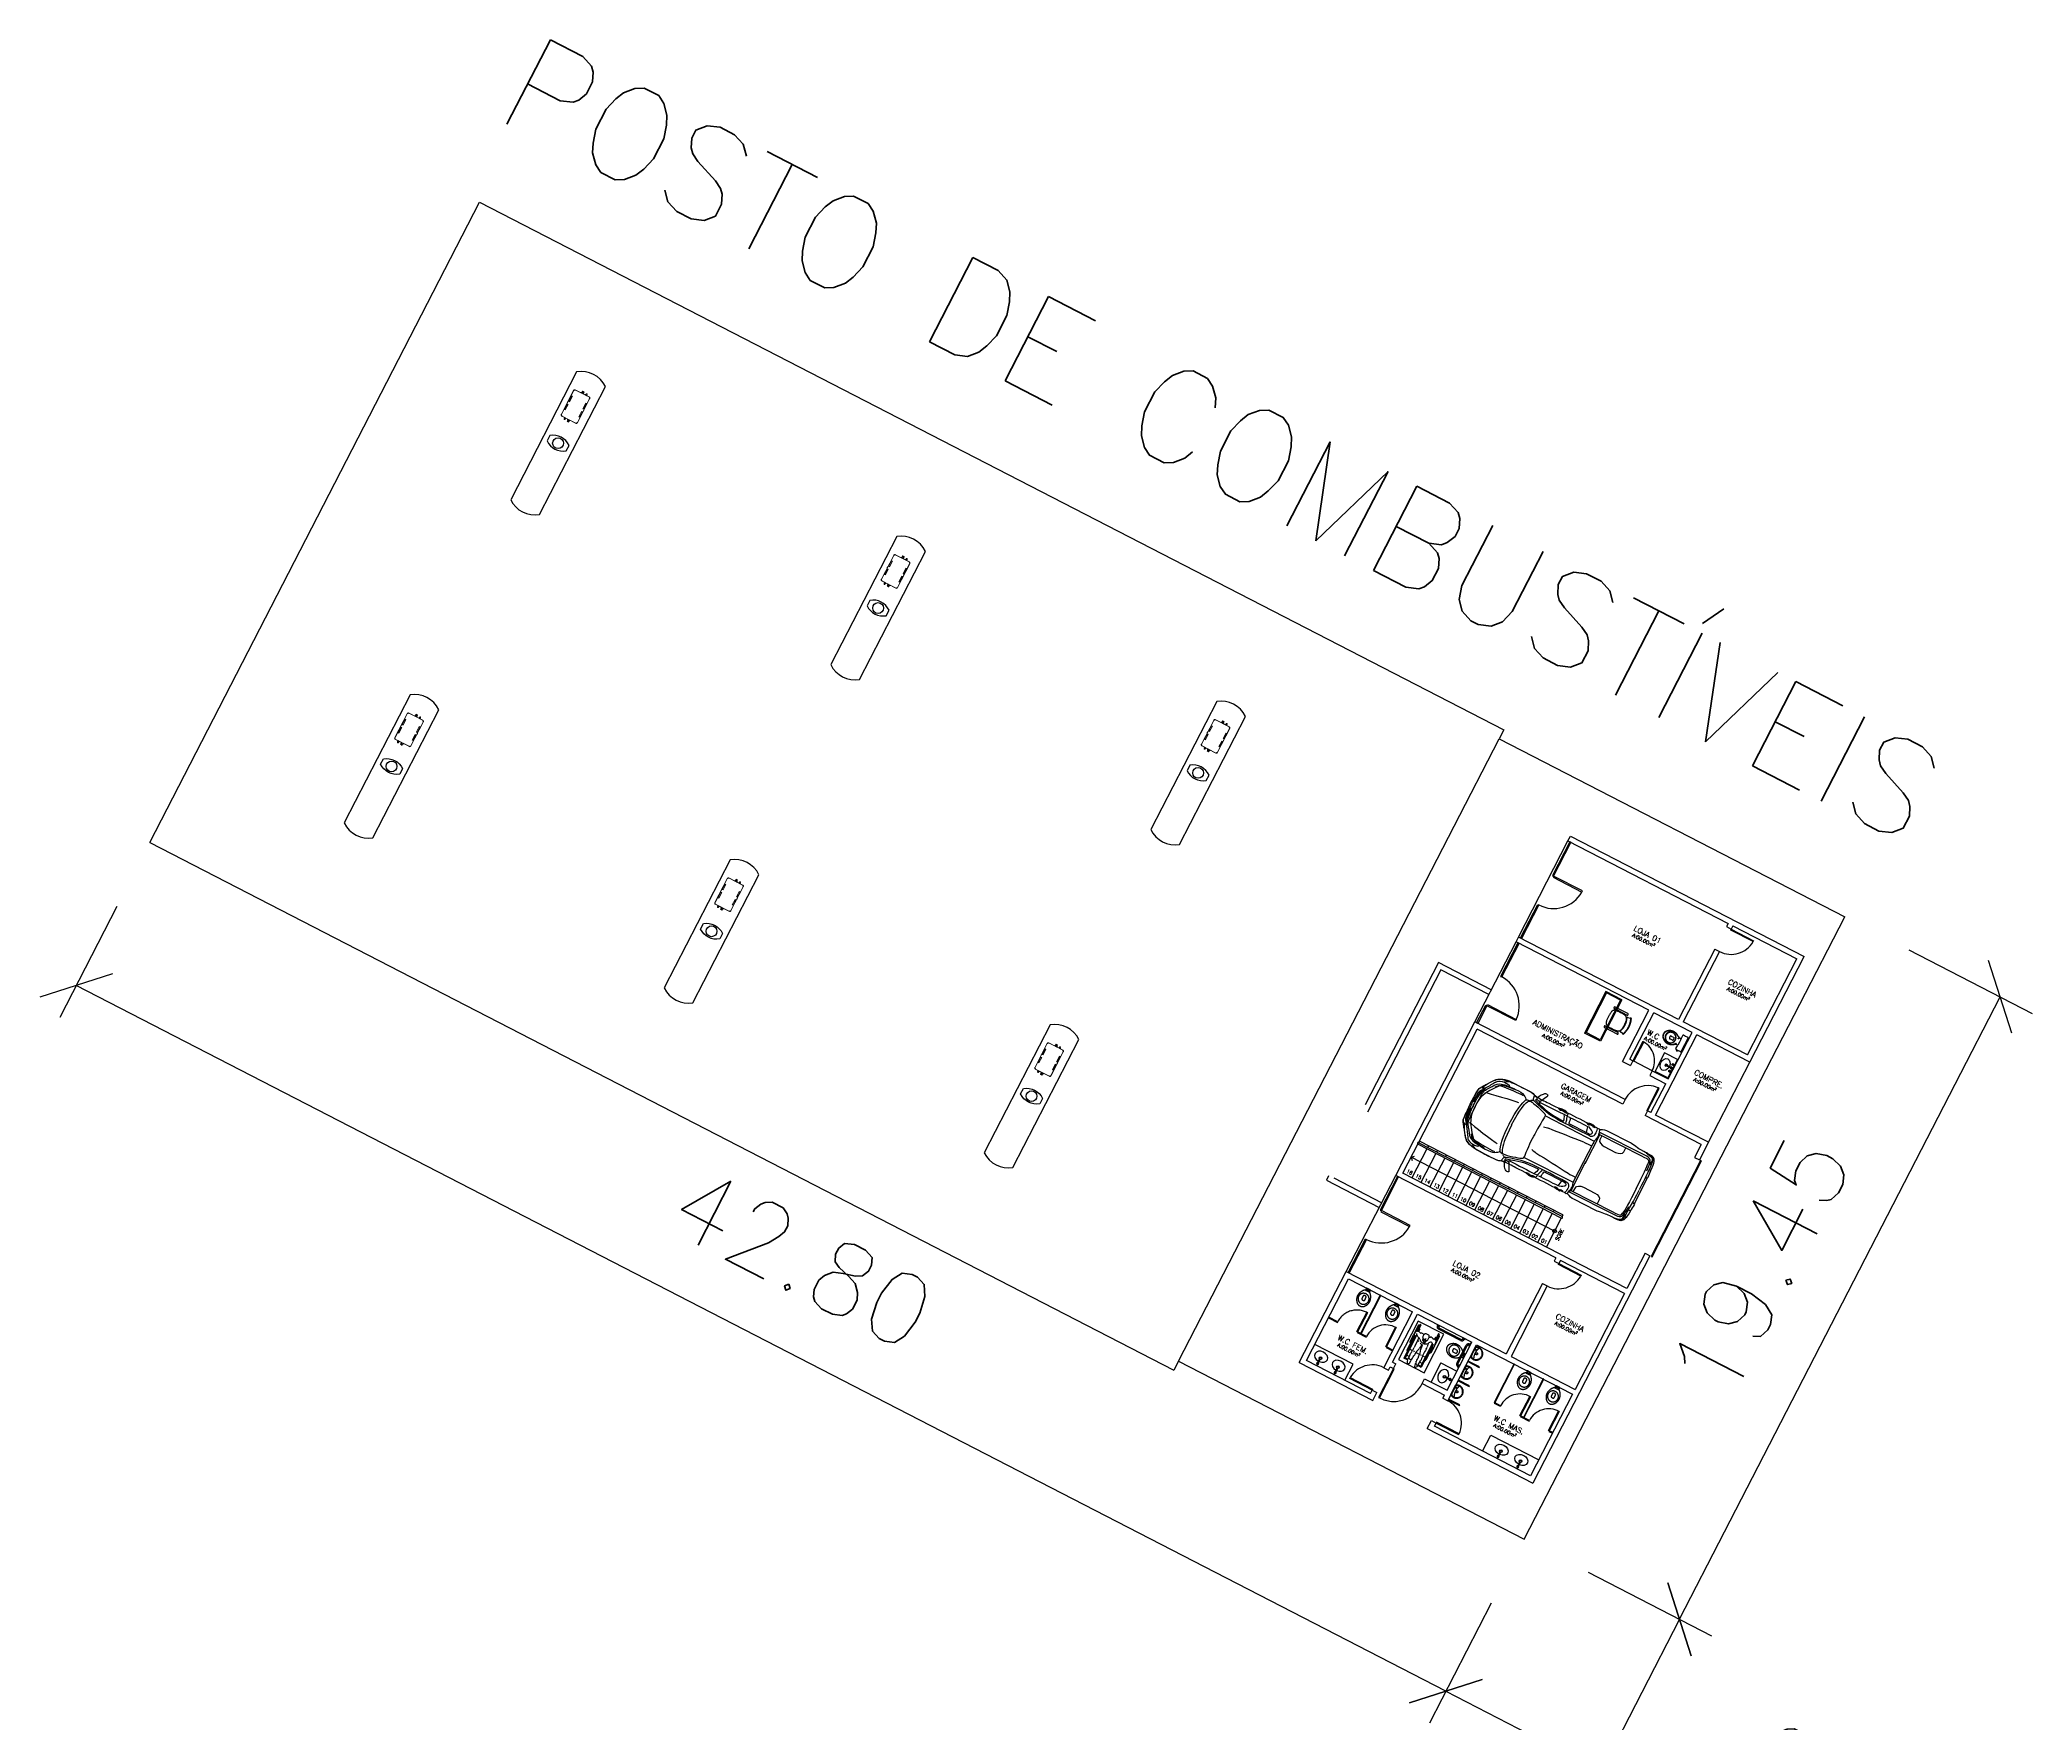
# Model space of a CAD drawing. Header units: millimetres. Extents: x 272118 to 273910, y 9581933 to 9583029.
# Drawn here: x 273231.3 to 273286.6, y 9582507.9 to 9582554.7 of the extents above; entities that cross this region are included whole.
import ezdxf

# ---------------------------------------------------------------- set-up
doc = ezdxf.new("R2010")
doc.units = ezdxf.units.MM
doc.header["$PDMODE"] = 35
doc.linetypes.add('HIDDEN', pattern=[9.525, 6.35, -3.175])
for name, color, linetype in [('ARQ-ALVENARIA', 4, 'Continuous'), ('ARQ-COTAS', 30, 'Continuous'), ('ARQ-ESQ-02', 2, 'Continuous'), ('ARQ-ESTRUTURA', 6, 'Continuous'), ('ARQ-PENA-01', 1, 'Continuous'), ('ARQ-PENA-02', 2, 'Continuous'), ('ARQ-PENA-FINA-CINZA', 8, 'Continuous'), ('ARQ-PROJ-01', 1, 'HIDDEN'), ('ARQ-PÇ-HIDROSSAN', 7, 'Continuous'), ('ARQ-TEXTO2', 2, 'Continuous'), ('ARQ-TEXTO3', 3, 'Continuous')]:
    doc.layers.add(name, color=color, linetype=linetype)
doc.layers.add('ARQ-VP', color=7, linetype='Continuous', plot=False)
doc.styles.add('ROMANS', font='romans.shx')
doc.styles.add('Romans_Anot', font='romans.shx')
doc.dimstyles.new('Escala 1-100', dxfattribs={"dimscale": 10, "dimtxt": 0.2, "dimasz": 0.15, "dimexe": 0.1, "dimexo": 0.2, "dimgap": 0.15, "dimtad": 1, "dimzin": 4, "dimdsep": 46, "dimtxsty": 'Romans_Anot', "dimblk": 'OBLIQUE', "dimcen": 0.25, "dimclrd": 256, "dimclre": 256, "dimclrt": 2, "dimaunit": 1, "dimadec": 3, "dimazin": 0, "dimtfac": 1, "dimtix": 1, "dimtmove": 2, "dimatfit": 3, "dimfxl": 0, "dimlwd": -1, "dimlwe": -1, "dimarcsym": 0})
doc.dimstyles.new('Escala 1-1000', dxfattribs={"dimscale": 15, "dimtxt": 0.2, "dimasz": 0.15, "dimexe": 0.1, "dimexo": 0.2, "dimgap": 0.15, "dimtad": 1, "dimzin": 4, "dimdsep": 46, "dimtxsty": 'Romans_Anot', "dimblk": 'OBLIQUE', "dimcen": 0.25, "dimse1": 1, "dimse2": 1, "dimsd1": 1, "dimsd2": 1, "dimclrd": 256, "dimclre": 256, "dimclrt": 2, "dimaunit": 1, "dimadec": 3, "dimazin": 0, "dimtfac": 1, "dimtix": 1, "dimtmove": 2, "dimatfit": 3, "dimfxl": 0, "dimlwd": -1, "dimlwe": -1, "dimarcsym": 0})

# ---------------------------------------------------------------- blocks, each defined once
blk = doc.blocks.new('BOMBA SUPERIOR')
at = {"layer": 'ARQ-PENA-FINA-CINZA', "lineweight": 5}
for p, q in [((807.283, 415.897), (807.282, 415.896)), ((807.282, 415.896), (807.282, 415.852)), ((807.283, 415.895), (807.282, 415.896)), ((807.282, 415.876), (807.283, 415.877)), ((807.282, 415.872), (807.283, 415.87)), ((807.282, 415.852), (807.283, 415.853)), ((807.282, 415.852), (807.283, 415.851)), ((807.32, 415.895), (807.283, 415.897)), ((807.283, 415.897), (807.283, 415.897)), ((807.32, 415.893), (807.283, 415.895)), ((807.283, 415.895), (807.283, 415.895)), ((807.283, 415.877), (807.283, 415.877)), ((807.283, 415.877), (807.31, 415.877)), ((807.283, 415.87), (807.283, 415.87)), ((807.283, 415.87), (807.31, 415.87)), ((807.283, 415.853), (807.32, 415.855)), ((807.283, 415.853), (807.283, 415.853)), ((807.283, 415.851), (807.32, 415.852)), ((807.283, 415.851), (807.283, 415.851)), ((807.295, 415.988), (807.296, 415.994)), ((807.296, 415.982), (807.295, 415.988)), ((807.295, 415.874), (807.295, 415.875)), ((807.295, 415.875), (807.311, 415.875)), ((807.295, 415.873), (807.295, 415.874)), ((807.311, 415.873), (807.295, 415.873)), ((807.295, 415.873), (807.295, 415.873)), ((807.295, 415.873), (807.295, 415.873)), ((807.296, 415.994), (807.3, 415.998)), ((807.3, 415.978), (807.296, 415.982)), ((807.3, 415.998), (807.304, 416.002)), ((807.304, 415.974), (807.3, 415.978)), ((807.304, 416.002), (807.31, 416.003)), ((807.31, 415.973), (807.304, 415.974)), ((807.31, 416.003), (807.327, 416.003)), ((807.327, 415.973), (807.31, 415.973)), ((807.321, 415.88), (807.312, 415.879)), ((807.312, 415.879), (807.312, 415.869)), ((807.312, 415.869), (807.312, 415.879)), ((807.312, 415.878), (807.312, 415.878)), ((807.312, 415.878), (807.312, 415.877)), ((807.312, 415.875), (807.312, 415.874)), ((807.312, 415.873), (807.312, 415.873)), ((807.312, 415.87), (807.312, 415.87)), ((807.312, 415.87), (807.312, 415.869)), ((807.312, 415.869), (807.313, 415.869)), ((807.321, 415.867), (807.312, 415.869)), ((807.321, 415.907), (807.32, 415.906)), ((807.32, 415.906), (807.321, 415.906)), ((807.32, 415.906), (807.32, 415.89)), ((807.32, 415.904), (807.32, 415.903)), ((807.321, 415.903), (807.32, 415.903)), ((807.32, 415.903), (807.321, 415.903)), ((807.321, 415.895), (807.32, 415.895)), ((807.32, 415.895), (807.321, 415.895)), ((807.32, 415.89), (807.321, 415.89)), ((807.321, 415.859), (807.32, 415.859)), ((807.32, 415.859), (807.32, 415.842)), ((807.32, 415.852), (807.32, 415.853)), ((807.32, 415.853), (807.321, 415.853)), ((807.321, 415.852), (807.32, 415.852)), ((807.321, 415.845), (807.32, 415.844)), ((807.32, 415.844), (807.321, 415.844)), ((807.32, 415.842), (807.32, 415.841)), ((807.32, 415.841), (807.321, 415.841)), ((807.323, 415.907), (807.321, 415.907)), ((807.321, 415.907), (807.321, 415.907)), ((807.321, 415.903), (807.321, 415.903)), ((807.321, 415.899), (807.322, 415.901)), ((807.321, 415.897), (807.321, 415.899)), ((807.321, 415.892), (807.321, 415.897)), ((807.321, 415.896), (807.321, 415.895)), ((807.321, 415.856), (807.321, 415.892)), ((807.321, 415.851), (807.321, 415.856)), ((807.321, 415.848), (807.321, 415.851)), ((807.322, 415.846), (807.321, 415.848)), ((807.321, 415.841), (807.321, 415.84)), ((807.321, 415.84), (807.322, 415.84)), ((807.322, 415.907), (807.342, 415.907)), ((807.322, 415.903), (807.323, 415.905)), ((807.322, 415.901), (807.322, 415.903)), ((807.322, 415.844), (807.322, 415.846)), ((807.323, 415.843), (807.322, 415.844)), ((807.342, 415.84), (807.322, 415.84)), ((807.322, 415.84), (807.323, 415.84)), ((807.323, 415.905), (807.324, 415.906)), ((807.323, 415.905), (807.323, 415.905)), ((807.323, 415.842), (807.323, 415.843)), ((807.324, 415.842), (807.323, 415.842)), ((807.324, 415.906), (807.342, 415.906)), ((807.342, 415.841), (807.324, 415.842)), ((807.327, 416.013), (807.327, 415.964)), ((807.346, 416.013), (807.327, 416.013)), ((807.327, 415.964), (807.346, 415.964)), ((807.346, 415.91), (807.338, 415.91)), ((807.338, 415.91), (807.338, 415.837)), ((807.338, 415.837), (807.346, 415.837)), ((807.343, 415.909), (807.342, 415.908)), ((807.342, 415.908), (807.342, 415.839)), ((807.342, 415.907), (807.342, 415.907)), ((807.342, 415.907), (807.342, 415.907)), ((807.342, 415.906), (807.342, 415.907)), ((807.342, 415.906), (807.342, 415.906)), ((807.342, 415.841), (807.342, 415.841)), ((807.342, 415.84), (807.342, 415.84)), ((807.342, 415.839), (807.342, 415.839)), ((807.342, 415.839), (807.343, 415.839)), ((807.344, 415.909), (807.343, 415.909)), ((807.343, 415.839), (807.344, 415.839)), ((807.344, 415.839), (807.344, 415.909)), ((807.344, 415.909), (807.346, 415.909)), ((807.344, 415.839), (807.346, 415.839)), ((807.347, 416.101), (807.346, 416.098)), ((807.346, 416.098), (807.346, 416.094)), ((807.346, 416.094), (807.346, 415.654)), ((807.346, 416.083), (807.346, 416.084)), ((807.346, 416.084), (807.348, 416.084)), ((807.347, 416.083), (807.346, 416.083)), ((807.346, 415.964), (807.346, 416.013)), ((807.346, 415.822), (807.346, 415.925)), ((807.346, 415.837), (807.346, 415.91)), ((807.346, 415.839), (807.346, 415.909)), ((807.346, 415.909), (807.346, 415.839)), ((807.346, 415.839), (807.346, 415.839)), ((807.346, 415.664), (807.346, 415.665)), ((807.346, 415.665), (807.347, 415.665)), ((807.348, 415.664), (807.346, 415.664)), ((807.346, 415.654), (807.346, 415.651)), ((807.346, 415.651), (807.347, 415.647)), ((807.348, 416.105), (807.347, 416.103)), ((807.347, 416.103), (807.347, 416.102)), ((807.347, 416.102), (807.347, 416.101)), ((807.347, 415.647), (807.347, 415.646)), ((807.347, 415.646), (807.348, 415.642)), ((807.349, 416.108), (807.348, 416.105)), ((807.348, 416.084), (807.348, 415.664)), ((807.348, 415.642), (807.35, 415.639)), ((807.35, 416.109), (807.349, 416.108)), ((807.351, 416.11), (807.35, 416.109)), ((807.35, 415.639), (807.351, 415.638)), ((807.353, 416.112), (807.351, 416.11)), ((807.351, 415.638), (807.353, 415.634)), ((807.354, 416.114), (807.353, 416.112)), ((807.353, 415.634), (807.355, 415.632)), ((807.355, 416.115), (807.354, 416.114)), ((807.356, 416.116), (807.355, 416.115)), ((807.355, 415.632), (807.357, 415.631)), ((807.358, 416.118), (807.356, 416.116)), ((807.358, 415.643), (807.357, 415.641)), ((807.357, 415.641), (807.358, 415.639)), ((807.357, 415.631), (807.36, 415.628)), ((807.36, 416.119), (807.358, 416.118)), ((807.36, 415.645), (807.358, 415.641)), ((807.36, 415.645), (807.358, 415.643)), ((807.358, 415.641), (807.36, 415.637)), ((807.358, 415.639), (807.36, 415.637)), ((807.361, 416.12), (807.36, 416.119)), ((807.361, 416.109), (807.36, 416.107)), ((807.36, 416.107), (807.361, 416.104)), ((807.361, 415.646), (807.36, 415.645)), ((807.363, 415.646), (807.36, 415.645)), ((807.361, 415.643), (807.36, 415.641)), ((807.36, 415.641), (807.361, 415.638)), ((807.36, 415.637), (807.361, 415.636)), ((807.36, 415.637), (807.363, 415.635)), ((807.36, 415.628), (807.361, 415.627)), ((807.362, 416.12), (807.361, 416.12)), ((807.363, 416.11), (807.361, 416.109)), ((807.361, 416.106), (807.361, 416.107)), ((807.361, 416.107), (807.363, 416.107)), ((807.361, 416.106), (807.361, 416.107)), ((807.363, 416.106), (807.361, 416.106)), ((807.361, 416.104), (807.363, 416.103)), ((807.363, 415.646), (807.361, 415.646)), ((807.363, 415.645), (807.361, 415.643)), ((807.361, 415.64), (807.361, 415.641)), ((807.361, 415.641), (807.363, 415.641)), ((807.361, 415.64), (807.361, 415.641)), ((807.363, 415.64), (807.361, 415.64)), ((807.361, 415.638), (807.363, 415.637)), ((807.361, 415.636), (807.363, 415.635)), ((807.361, 415.627), (807.364, 415.626)), ((807.364, 416.122), (807.362, 416.12)), ((807.365, 416.109), (807.363, 416.11)), ((807.364, 416.109), (807.363, 416.109)), ((807.363, 416.109), (807.363, 416.109)), ((807.363, 416.107), (807.363, 416.109)), ((807.363, 416.109), (807.364, 416.109)), ((807.363, 416.105), (807.363, 416.106)), ((807.363, 416.105), (807.363, 416.105)), ((807.363, 416.105), (807.364, 416.105)), ((807.364, 416.105), (807.363, 416.105)), ((807.363, 416.103), (807.365, 416.104)), ((807.367, 415.645), (807.363, 415.646)), ((807.367, 415.645), (807.363, 415.646)), ((807.365, 415.643), (807.363, 415.645)), ((807.363, 415.641), (807.363, 415.643)), ((807.363, 415.643), (807.364, 415.643)), ((807.364, 415.642), (807.363, 415.642)), ((807.363, 415.642), (807.363, 415.642)), ((807.363, 415.639), (807.363, 415.64)), ((807.363, 415.639), (807.363, 415.639)), ((807.363, 415.639), (807.364, 415.639)), ((807.364, 415.639), (807.363, 415.639)), ((807.363, 415.637), (807.365, 415.638)), ((807.363, 415.635), (807.367, 415.637)), ((807.363, 415.635), (807.367, 415.637)), ((807.367, 416.123), (807.364, 416.122)), ((807.364, 416.109), (807.364, 416.109)), ((807.364, 416.109), (807.364, 416.107)), ((807.364, 416.107), (807.365, 416.107)), ((807.365, 416.106), (807.364, 416.106)), ((807.364, 416.106), (807.364, 416.105)), ((807.364, 416.105), (807.364, 416.105)), ((807.364, 415.643), (807.364, 415.641)), ((807.364, 415.642), (807.364, 415.642)), ((807.364, 415.641), (807.365, 415.641)), ((807.365, 415.64), (807.364, 415.64)), ((807.364, 415.64), (807.364, 415.639)), ((807.364, 415.639), (807.364, 415.639)), ((807.364, 415.626), (807.368, 415.625)), ((807.367, 416.107), (807.365, 416.109)), ((807.365, 416.104), (807.367, 416.107)), ((807.365, 416.107), (807.365, 416.106)), ((807.365, 416.107), (807.365, 416.106)), ((807.367, 415.641), (807.365, 415.643)), ((807.365, 415.638), (807.367, 415.641)), ((807.365, 415.641), (807.365, 415.64)), ((807.365, 415.641), (807.365, 415.64)), ((807.368, 416.123), (807.367, 416.123)), ((807.368, 415.641), (807.367, 415.645)), ((807.368, 415.643), (807.367, 415.645)), ((807.367, 415.637), (807.368, 415.641)), ((807.367, 415.637), (807.368, 415.639)), ((807.372, 416.123), (807.368, 416.123)), ((807.369, 415.641), (807.368, 415.643)), ((807.368, 415.639), (807.369, 415.641)), ((807.368, 415.625), (807.369, 415.625)), ((807.369, 415.625), (807.374, 415.624)), ((807.375, 416.124), (807.372, 416.123)), ((807.376, 416.124), (807.375, 416.124)), ((807.386, 416.124), (807.376, 416.124)), ((807.386, 416.122), (808.126, 416.122)), ((807.386, 415.624), (807.386, 415.626)), ((807.386, 415.626), (808.126, 415.626)), ((807.387, 416.124), (808.125, 416.124)), ((807.715, 416.107), (807.543, 416.107)), ((807.543, 416.107), (807.543, 416.084)), ((807.543, 416.084), (807.715, 416.084)), ((807.716, 415.663), (807.544, 415.663)), ((807.544, 415.663), (807.544, 415.64)), ((807.544, 415.64), (807.716, 415.64)), ((807.715, 416.084), (807.715, 416.107)), ((807.716, 415.64), (807.716, 415.663)), ((807.742, 416.125), (807.745, 416.128)), ((807.742, 416.124), (807.745, 416.127)), ((807.743, 416.125), (807.742, 416.125)), ((807.742, 416.125), (807.742, 416.124)), ((807.745, 416.128), (807.767, 416.128)), ((807.745, 416.127), (807.767, 416.127)), ((807.767, 416.128), (807.77, 416.125)), ((807.767, 416.127), (807.77, 416.124)), ((807.77, 416.125), (807.769, 416.125)), ((807.77, 416.124), (807.77, 416.125)), ((807.968, 415.663), (807.796, 415.663)), ((807.796, 415.663), (807.796, 415.64)), ((807.796, 415.64), (807.968, 415.64)), ((807.968, 416.107), (807.797, 416.107)), ((807.797, 416.107), (807.797, 416.084)), ((807.797, 416.084), (807.968, 416.084)), ((807.968, 416.084), (807.968, 416.107)), ((807.968, 415.64), (807.968, 415.663)), ((808.136, 416.124), (808.126, 416.124)), ((808.126, 415.626), (808.126, 415.624)), ((808.137, 416.124), (808.136, 416.124)), ((808.14, 416.123), (808.137, 416.124)), ((808.138, 415.624), (808.142, 415.625)), ((808.143, 416.123), (808.14, 416.123)), ((808.142, 415.625), (808.144, 415.625)), ((808.144, 416.123), (808.143, 416.123)), ((808.145, 415.645), (808.143, 415.641)), ((808.145, 415.645), (808.143, 415.643)), ((808.143, 415.643), (808.143, 415.641)), ((808.143, 415.641), (808.145, 415.637)), ((808.143, 415.641), (808.143, 415.639)), ((808.143, 415.639), (808.145, 415.637)), ((808.147, 416.122), (808.144, 416.123)), ((808.147, 415.646), (808.144, 415.646)), ((808.144, 415.646), (808.144, 415.641)), ((808.144, 415.641), (808.147, 415.641)), ((808.144, 415.625), (808.147, 415.626)), ((808.146, 416.109), (808.145, 416.107)), ((808.145, 416.107), (808.146, 416.104)), ((808.146, 415.646), (808.145, 415.645)), ((808.149, 415.646), (808.145, 415.645)), ((808.146, 415.643), (808.145, 415.641)), ((808.145, 415.641), (808.146, 415.638)), ((808.145, 415.637), (808.146, 415.636)), ((808.145, 415.637), (808.149, 415.635)), ((808.149, 416.11), (808.146, 416.109)), ((808.146, 416.104), (808.149, 416.103)), ((808.149, 415.646), (808.146, 415.646)), ((808.149, 415.645), (808.146, 415.643)), ((808.146, 415.638), (808.149, 415.637)), ((808.146, 415.636), (808.149, 415.635)), ((808.15, 416.12), (808.147, 416.122)), ((808.148, 416.107), (808.147, 416.107)), ((808.147, 416.107), (808.147, 416.106)), ((808.147, 416.106), (808.147, 416.107)), ((808.147, 416.106), (808.148, 416.106)), ((808.147, 415.641), (808.147, 415.646)), ((808.147, 415.641), (808.147, 415.64)), ((808.147, 415.64), (808.147, 415.641)), ((808.147, 415.641), (808.148, 415.641)), ((808.147, 415.64), (808.148, 415.64)), ((808.147, 415.626), (808.15, 415.627)), ((808.149, 416.109), (808.148, 416.109)), ((808.148, 416.109), (808.148, 416.109)), ((808.148, 416.109), (808.148, 416.107)), ((808.148, 416.109), (808.149, 416.109)), ((808.148, 416.106), (808.148, 416.105)), ((808.148, 416.105), (808.148, 416.105)), ((808.148, 416.105), (808.149, 416.105)), ((808.149, 416.105), (808.148, 416.105)), ((808.148, 415.641), (808.148, 415.643)), ((808.148, 415.643), (808.149, 415.643)), ((808.149, 415.642), (808.148, 415.642)), ((808.148, 415.642), (808.148, 415.642)), ((808.148, 415.64), (808.148, 415.639)), ((808.148, 415.639), (808.148, 415.639)), ((808.148, 415.639), (808.149, 415.639)), ((808.149, 415.639), (808.148, 415.639)), ((808.151, 416.109), (808.149, 416.11)), ((808.15, 416.109), (808.149, 416.109)), ((808.149, 416.109), (808.149, 416.107)), ((808.149, 416.107), (808.15, 416.107)), ((808.15, 416.106), (808.149, 416.106)), ((808.149, 416.106), (808.149, 416.105)), ((808.149, 416.105), (808.15, 416.105)), ((808.149, 416.103), (808.151, 416.104)), ((808.152, 415.645), (808.149, 415.646)), ((808.152, 415.645), (808.149, 415.646)), ((808.151, 415.643), (808.149, 415.645)), ((808.149, 415.643), (808.149, 415.641)), ((808.15, 415.642), (808.149, 415.642)), ((808.149, 415.641), (808.15, 415.641)), ((808.15, 415.64), (808.149, 415.64)), ((808.149, 415.64), (808.149, 415.639)), ((808.149, 415.639), (808.15, 415.639)), ((808.149, 415.637), (808.151, 415.638)), ((808.149, 415.635), (808.152, 415.637)), ((808.149, 415.635), (808.152, 415.637)), ((808.151, 416.12), (808.15, 416.12)), ((808.15, 416.106), (808.15, 416.107)), ((808.15, 416.107), (808.15, 416.106)), ((808.15, 415.64), (808.15, 415.641)), ((808.15, 415.641), (808.15, 415.64)), ((808.15, 415.627), (808.152, 415.628)), ((808.152, 416.119), (808.151, 416.12)), ((808.152, 416.107), (808.151, 416.109)), ((808.151, 416.104), (808.152, 416.107)), ((808.152, 415.641), (808.151, 415.643)), ((808.151, 415.638), (808.152, 415.641)), ((808.154, 416.118), (808.152, 416.119)), ((808.154, 415.641), (808.152, 415.645)), ((808.154, 415.643), (808.152, 415.645)), ((808.152, 415.637), (808.154, 415.641)), ((808.152, 415.637), (808.154, 415.639)), ((808.152, 415.628), (808.155, 415.631)), ((808.156, 416.116), (808.154, 416.118)), ((808.154, 415.641), (808.154, 415.643)), ((808.154, 415.639), (808.154, 415.641)), ((808.155, 415.631), (808.157, 415.632)), ((808.157, 416.115), (808.156, 416.116)), ((808.158, 416.114), (808.157, 416.115)), ((808.157, 415.632), (808.158, 415.634)), ((808.159, 416.112), (808.158, 416.114)), ((808.158, 415.634), (808.161, 415.638)), ((808.161, 416.11), (808.159, 416.112)), ((808.162, 416.109), (808.161, 416.11)), ((808.161, 415.638), (808.162, 415.639)), ((808.162, 416.108), (808.162, 416.109)), ((808.163, 416.105), (808.162, 416.108)), ((808.162, 415.639), (808.163, 415.642)), ((808.164, 416.103), (808.163, 416.105)), ((808.163, 415.642), (808.165, 415.646)), ((808.165, 416.102), (808.164, 416.103)), ((808.164, 415.664), (808.164, 416.084)), ((808.164, 416.084), (808.166, 416.084)), ((808.166, 415.664), (808.164, 415.664)), ((808.165, 416.101), (808.165, 416.102)), ((808.165, 416.098), (808.165, 416.101)), ((808.165, 416.095), (808.165, 416.098)), ((808.166, 416.094), (808.165, 416.095)), ((808.165, 416.084), (808.165, 416.083)), ((808.165, 416.083), (808.166, 416.083)), ((808.166, 415.665), (808.165, 415.665)), ((808.165, 415.665), (808.165, 415.664)), ((808.165, 415.651), (808.166, 415.654)), ((808.165, 415.647), (808.165, 415.651)), ((808.165, 415.646), (808.165, 415.647)), ((808.166, 415.654), (808.166, 416.094)), ((808.166, 415.822), (808.166, 415.925)), ((808.166, 415.837), (808.166, 415.91)), ((808.166, 415.91), (808.173, 415.91)), ((808.166, 415.839), (808.166, 415.909)), ((808.166, 415.909), (808.166, 415.839)), ((808.167, 415.909), (808.166, 415.909)), ((808.167, 415.839), (808.166, 415.839)), ((808.166, 415.839), (808.166, 415.839)), ((808.173, 415.837), (808.166, 415.837)), ((808.184, 415.784), (808.166, 415.784)), ((808.166, 415.784), (808.166, 415.734)), ((808.166, 415.734), (808.184, 415.734)), ((808.167, 415.909), (808.168, 415.909)), ((808.167, 415.839), (808.167, 415.909)), ((808.168, 415.839), (808.167, 415.839)), ((808.168, 415.909), (808.169, 415.908)), ((808.169, 415.839), (808.168, 415.839)), ((808.169, 415.908), (808.169, 415.839)), ((808.17, 415.907), (808.169, 415.907)), ((808.169, 415.906), (808.169, 415.907)), ((808.17, 415.906), (808.169, 415.906)), ((808.169, 415.841), (808.17, 415.841)), ((808.169, 415.84), (808.17, 415.84)), ((808.169, 415.839), (808.169, 415.839)), ((808.19, 415.907), (808.17, 415.907)), ((808.17, 415.907), (808.17, 415.907)), ((808.188, 415.906), (808.17, 415.906)), ((808.17, 415.841), (808.188, 415.842)), ((808.17, 415.84), (808.19, 415.84)), ((808.173, 415.91), (808.173, 415.837)), ((808.184, 415.734), (808.184, 415.784)), ((808.184, 415.774), (808.201, 415.774)), ((808.201, 415.745), (808.184, 415.745)), ((808.188, 415.907), (808.19, 415.907)), ((808.188, 415.905), (808.188, 415.906)), ((808.189, 415.905), (808.188, 415.905)), ((808.188, 415.842), (808.189, 415.843)), ((808.188, 415.842), (808.188, 415.842)), ((808.19, 415.84), (808.188, 415.84)), ((808.19, 415.903), (808.189, 415.905)), ((808.189, 415.844), (808.19, 415.846)), ((808.189, 415.843), (808.189, 415.844)), ((808.19, 415.907), (808.191, 415.907)), ((808.19, 415.901), (808.19, 415.903)), ((808.19, 415.899), (808.19, 415.901)), ((808.191, 415.897), (808.19, 415.899)), ((808.19, 415.848), (808.191, 415.851)), ((808.19, 415.846), (808.19, 415.848)), ((808.191, 415.841), (808.19, 415.84)), ((808.19, 415.84), (808.19, 415.84)), ((808.191, 415.907), (808.192, 415.906)), ((808.191, 415.903), (808.192, 415.903)), ((808.192, 415.903), (808.191, 415.903)), ((808.191, 415.892), (808.191, 415.897)), ((808.191, 415.896), (808.191, 415.895)), ((808.191, 415.895), (808.192, 415.895)), ((808.191, 415.856), (808.191, 415.892)), ((808.192, 415.89), (808.191, 415.89)), ((808.191, 415.88), (808.199, 415.879)), ((808.191, 415.867), (808.199, 415.869)), ((808.191, 415.859), (808.192, 415.859)), ((808.191, 415.851), (808.191, 415.856)), ((808.191, 415.852), (808.192, 415.852)), ((808.191, 415.845), (808.192, 415.844)), ((808.192, 415.841), (808.191, 415.841)), ((808.192, 415.906), (808.192, 415.906)), ((808.192, 415.906), (808.192, 415.89)), ((808.192, 415.904), (808.192, 415.903)), ((808.192, 415.903), (808.192, 415.903)), ((808.192, 415.895), (808.228, 415.897)), ((808.192, 415.893), (808.228, 415.895)), ((808.192, 415.895), (808.192, 415.895)), ((808.192, 415.859), (808.192, 415.842)), ((808.228, 415.853), (808.192, 415.855)), ((808.192, 415.852), (808.192, 415.853)), ((808.192, 415.853), (808.192, 415.853)), ((808.192, 415.852), (808.228, 415.851)), ((808.192, 415.844), (808.192, 415.844)), ((808.192, 415.842), (808.192, 415.841)), ((808.199, 415.879), (808.199, 415.869)), ((808.199, 415.869), (808.199, 415.879)), ((808.2, 415.878), (808.199, 415.877)), ((808.199, 415.877), (808.199, 415.877)), ((808.199, 415.875), (808.2, 415.874)), ((808.2, 415.873), (808.199, 415.873)), ((808.199, 415.873), (808.199, 415.873)), ((808.199, 415.87), (808.199, 415.87)), ((808.199, 415.87), (808.2, 415.87)), ((808.199, 415.869), (808.2, 415.869)), ((808.2, 415.878), (808.2, 415.878)), ((808.216, 415.875), (808.2, 415.875)), ((808.2, 415.873), (808.216, 415.873)), ((808.2, 415.87), (808.2, 415.869)), ((808.228, 415.877), (808.201, 415.877)), ((808.228, 415.87), (808.201, 415.87)), ((808.201, 415.774), (808.207, 415.773)), ((808.207, 415.746), (808.201, 415.745)), ((808.207, 415.773), (808.212, 415.77)), ((808.212, 415.749), (808.207, 415.746)), ((808.212, 415.77), (808.215, 415.765)), ((808.215, 415.754), (808.212, 415.749)), ((808.215, 415.765), (808.216, 415.76)), ((808.216, 415.76), (808.215, 415.754)), ((808.217, 415.874), (808.216, 415.875)), ((808.216, 415.873), (808.216, 415.873)), ((808.216, 415.873), (808.217, 415.873)), ((808.217, 415.873), (808.217, 415.874)), ((808.228, 415.897), (808.229, 415.897)), ((808.228, 415.895), (808.229, 415.895)), ((808.229, 415.877), (808.228, 415.877)), ((808.229, 415.87), (808.228, 415.87)), ((808.229, 415.853), (808.228, 415.853)), ((808.228, 415.851), (808.229, 415.851)), ((808.229, 415.897), (808.23, 415.896)), ((808.229, 415.895), (808.23, 415.896)), ((808.23, 415.876), (808.229, 415.877)), ((808.23, 415.872), (808.229, 415.87)), ((808.23, 415.852), (808.229, 415.853)), ((808.229, 415.851), (808.23, 415.852)), ((808.23, 415.896), (808.23, 415.852)), ((807.374, 415.624), (807.376, 415.624)), ((807.376, 415.624), (807.386, 415.624)), ((807.386, 415.624), (807.387, 415.624)), ((807.387, 415.624), (807.386, 415.624)), ((808.125, 415.624), (807.387, 415.624)), ((807.387, 415.624), (807.388, 415.624)), ((807.742, 415.623), (807.742, 415.624)), ((807.742, 415.624), (807.745, 415.62)), ((807.745, 415.619), (807.742, 415.623)), ((807.742, 415.623), (807.743, 415.623)), ((807.745, 415.62), (807.767, 415.62)), ((807.767, 415.619), (807.745, 415.619)), ((807.767, 415.62), (807.77, 415.624)), ((807.77, 415.623), (807.767, 415.619)), ((807.77, 415.623), (807.769, 415.623)), ((807.77, 415.624), (807.77, 415.623)), ((808.125, 415.624), (808.125, 415.624)), ((808.125, 415.624), (808.136, 415.624)), ((808.126, 415.624), (808.125, 415.624)), ((808.136, 415.624), (808.138, 415.624))]:
    blk.add_line(p, q, dxfattribs=at)
for centre, radius in [((807.363, 416.107), 0.00513), ((807.363, 416.107), 0.00546), ((808.148, 416.107), 0.00513), ((808.149, 416.107), 0.00546)]:
    blk.add_circle(centre, radius, dxfattribs=at)
blk = doc.blocks.new('_Oblique')
at = {"color": 0, "linetype": 'ByBlock', "lineweight": -2}
blk.add_line((-0.5, -0.5), (0.5, 0.5), dxfattribs=at)
blk = doc.blocks.new('*D40')
at = {"layer": 'ARQ-COTAS', "transparency": 16777216}
for p, q in [((273233.416, 9582530.62), (273231.827, 9582527.535)), ((273270.332, 9582508.822), (273232.285, 9582528.424)), ((273271.59, 9582511.262), (273269.874, 9582507.933))]:
    blk.add_line(p, q, dxfattribs=at)
at = {"layer": 'Defpoints', "color": 0, "transparency": 16777216}
for p in [(273234.332, 9582532.398), (273232.285, 9582528.424), (273272.506, 9582513.04)]:
    blk.add_point(p, dxfattribs=at)
at = {"layer": 'ARQ-COTAS', "transparency": 16777216, "xscale": 1.5, "yscale": 1.5, "zscale": 1.5}
for p, rotation in [((273232.285, 9582528.424), 152.7420631240828), ((273270.332, 9582508.822), 332.7420631240828)]:
    blk.add_blockref('_Oblique', p, dxfattribs=dict(at, rotation=rotation))
at = {"layer": 'ARQ-COTAS', "color": 2, "transparency": 16777216, "insert": (273252.454, 9582520.845), "char_height": 2, "attachment_point": 5, "rotation": 332.7421, "style": 'Romans_Anot'}
blk.add_mtext('42.80', dxfattribs=at)
blk = doc.blocks.new('*D41')
at = {"layer": 'ARQ-COTAS', "transparency": 16777216}
for p, q in [((273283.192, 9582529.414), (273286.618, 9582527.649)), ((273276.821, 9582510.817), (273285.729, 9582528.107)), ((273274.283, 9582512.124), (273277.71, 9582510.359))]:
    blk.add_line(p, q, dxfattribs=at)
at = {"layer": 'Defpoints', "color": 0, "transparency": 16777216}
for p in [(273281.414, 9582530.33), (273285.729, 9582528.107), (273272.506, 9582513.04)]:
    blk.add_point(p, dxfattribs=at)
at = {"layer": 'ARQ-COTAS', "transparency": 16777216, "xscale": 1.5, "yscale": 1.5, "zscale": 1.5}
for p, rotation in [((273285.729, 9582528.107), 62.74206312157574), ((273276.821, 9582510.817), 242.7420631215758)]:
    blk.add_blockref('_Oblique', p, dxfattribs=dict(at, rotation=rotation))
at = {"layer": 'ARQ-COTAS', "color": 2, "transparency": 16777216, "insert": (273279.052, 9582520.607), "char_height": 2, "attachment_point": 5, "rotation": 62.7421, "style": 'Romans_Anot'}
blk.add_mtext('19.45', dxfattribs=at)
blk = doc.blocks.new('*D35')
at = {"layer": 'Defpoints', "color": 0, "transparency": 16777216}
for p in [(273247.955, 9582585.194), (273253.665, 9582578.729), (273173, 9582519)]:
    blk.add_point(p, dxfattribs=at)
at = {"layer": 'ARQ-COTAS', "color": 2, "transparency": 16777216, "insert": (273213.705, 9582548.442), "char_height": 3, "attachment_point": 5, "rotation": 41.4483, "style": 'Romans_Anot'}
blk.add_mtext('100.00', dxfattribs=at)
blk = doc.blocks.new('*D36')
at = {"layer": 'Defpoints', "color": 0, "transparency": 16777216}
for p in [(273173, 9582519), (273261.895, 9582473.2), (273261.895, 9582473.2)]:
    blk.add_point(p, dxfattribs=at)
at = {"layer": 'ARQ-COTAS', "color": 2, "transparency": 16777216, "insert": (273217.937, 9582500.662), "char_height": 3, "attachment_point": 5, "rotation": 332.7421, "style": 'Romans_Anot'}
blk.add_mtext('100.00', dxfattribs=at)
blk = doc.blocks.new('*D37')
at = {"layer": 'Defpoints', "color": 0, "transparency": 16777216}
for p in [(273336.851, 9582539.395), (273336.851, 9582539.395), (273261.895, 9582473.2)]:
    blk.add_point(p, dxfattribs=at)
at = {"layer": 'ARQ-COTAS', "color": 2, "transparency": 16777216, "insert": (273296.891, 9582509.108), "char_height": 3, "attachment_point": 5, "rotation": 41.4483, "style": 'Romans_Anot'}
blk.add_mtext('100.00', dxfattribs=at)
blk = doc.blocks.new('*D38')
at = {"layer": 'Defpoints', "color": 0, "transparency": 16777216}
for p in [(273247.955, 9582585.194), (273244.878, 9582579.221), (273336.851, 9582539.395)]:
    blk.add_point(p, dxfattribs=at)
at = {"layer": 'ARQ-COTAS', "color": 2, "transparency": 16777216, "insert": (273291.043, 9582559.655), "char_height": 3, "attachment_point": 5, "rotation": 332.7421, "style": 'Romans_Anot'}
blk.add_mtext('100.00', dxfattribs=at)
blk = doc.blocks.new('*D39')
at = {"layer": 'ARQ-COTAS', "transparency": 16777216}
for p, q in [((273271.59, 9582511.262), (273269.874, 9582507.933)), ((273270.332, 9582508.822), (273292.122, 9582497.595)), ((273293.38, 9582500.036), (273291.664, 9582496.706))]:
    blk.add_line(p, q, dxfattribs=at)
at = {"layer": 'Defpoints', "color": 0, "transparency": 16777216}
for p in [(273272.506, 9582513.04), (273294.296, 9582501.813), (273292.122, 9582497.595)]:
    blk.add_point(p, dxfattribs=at)
at = {"layer": 'ARQ-COTAS', "transparency": 16777216, "xscale": 1.5, "yscale": 1.5, "zscale": 1.5}
for p, rotation in [((273270.332, 9582508.822), 152.7420631240828), ((273292.122, 9582497.595), 332.7420631240828)]:
    blk.add_blockref('_Oblique', p, dxfattribs=dict(at, rotation=rotation))
at = {"layer": 'ARQ-COTAS', "color": 2, "transparency": 16777216, "insert": (273282.372, 9582505.431), "char_height": 2, "attachment_point": 5, "rotation": 332.7421, "style": 'Romans_Anot'}
blk.add_mtext('24.51', dxfattribs=at)
blk = doc.blocks.new('*D42')
at = {"layer": 'ARQ-COTAS', "transparency": 16777216}
for p, q in [((273274.283, 9582512.124), (273277.71, 9582510.359)), ((273276.821, 9582510.817), (273258.375, 9582475.014)), ((273255.838, 9582476.321), (273259.264, 9582474.556))]:
    blk.add_line(p, q, dxfattribs=at)
at = {"layer": 'Defpoints', "color": 0, "transparency": 16777216}
for p in [(273272.506, 9582513.04), (273254.06, 9582477.237), (273258.375, 9582475.014)]:
    blk.add_point(p, dxfattribs=at)
at = {"layer": 'ARQ-COTAS', "transparency": 16777216, "xscale": 1.5, "yscale": 1.5, "zscale": 1.5}
for p, rotation in [((273276.821, 9582510.817), 62.74206312157573), ((273258.375, 9582475.014), 242.7420631215758)]:
    blk.add_blockref('_Oblique', p, dxfattribs=dict(at, rotation=rotation))
at = {"layer": 'ARQ-COTAS', "color": 2, "transparency": 16777216, "insert": (273265.375, 9582494.06), "char_height": 2, "attachment_point": 5, "rotation": 62.7421, "style": 'Romans_Anot'}
blk.add_mtext('40.28', dxfattribs=at)

msp = doc.modelspace()

# ---------------------------------------------------------------- hatches: boundary and pattern name
at = {"layer": 'ARQ-ALVENARIA'}
h = msp.add_hatch(color=8, dxfattribs=at)
h.paths.add_polyline_path([(273272.862, 9582525.266, 0.002536), (273272.895, 9582525.232)], flags=0)
h.paths.add_polyline_path([(273272.895, 9582525.232, 0.139761), (273272.955, 9582525.208)], flags=0)
h.paths.add_polyline_path([(273273.163, 9582525.359, 0.291649), (273273.17, 9582525.372)], flags=0)
h = msp.add_hatch(color=8, dxfattribs=at)
h.paths.add_polyline_path([(273272.026, 9582523.55, 0.001), (273271.978, 9582523.557)], flags=0)
h.paths.add_polyline_path([(273272.081, 9582523.516, 0.139158), (273272.026, 9582523.55)], flags=0)

# ---------------------------------------------------------------- linework, layer by layer
at = {"color": 8}
for p, q in [((273276.487, 9582526.178), (273276.488, 9582526.178)), ((273276.488, 9582526.177), (273276.489, 9582526.177)), ((273276.489, 9582526.177), (273276.588, 9582526.126)), ((273276.497, 9582526.196), (273276.496, 9582526.196)), ((273276.499, 9582526.195), (273276.498, 9582526.196)), ((273276.597, 9582526.144), (273276.499, 9582526.195)), ((273269.57, 9582518.987), (273269.431, 9582518.716)), ((273269.584, 9582518.98), (273269.489, 9582518.795)), ((273269.606, 9582518.999), (273269.515, 9582518.822)), ((273269.634, 9582518.984), (273269.586, 9582518.892)), ((273269.369, 9582518.471), (273269.165, 9582518.075)), ((273269.524, 9582518.716), (273269.188, 9582518.063)), ((273269.325, 9582518.438), (273269.251, 9582518.295)), ((273269.34, 9582518.43), (273269.267, 9582518.287)), ((273269.418, 9582518.691), (273269.33, 9582518.521)), ((273269.438, 9582518.673), (273269.341, 9582518.485)), ((273269.429, 9582518.677), (273269.345, 9582518.514)), ((273269.484, 9582518.693), (273269.369, 9582518.471)), ((273269.418, 9582518.694), (273269.422, 9582518.707)), ((273269.429, 9582518.715), (273269.438, 9582518.72)), ((273269.557, 9582518.577), (273269.467, 9582518.401)), ((273269.515, 9582518.754), (273269.518, 9582518.713)), ((273269.516, 9582518.733), (273269.531, 9582518.7)), ((273269.519, 9582518.728), (273269.517, 9582518.729)), ((273269.586, 9582518.892), (273269.549, 9582518.82)), ((273269.609, 9582518.88), (273269.575, 9582518.815)), ((273269.609, 9582518.88), (273269.586, 9582518.892)), ((273269.661, 9582518.438), (273269.601, 9582518.35)), ((273269.954, 9582518.471), (273269.627, 9582517.837)), ((273269.669, 9582518.43), (273269.642, 9582518.345)), ((273269.726, 9582518.73), (273269.667, 9582518.762)), ((273269.698, 9582518.609), (273269.68, 9582518.578)), ((273269.698, 9582518.617), (273269.698, 9582518.601)), ((273269.714, 9582518.569), (273269.701, 9582518.56)), ((273269.708, 9582518.61), (273269.731, 9582518.6)), ((273269.742, 9582518.552), (273269.721, 9582518.564)), ((273269.743, 9582518.551), (273269.766, 9582518.543)), ((273269.801, 9582518.558), (273269.783, 9582518.545)), ((273269.844, 9582518.48), (273269.813, 9582518.381)), ((273269.953, 9582518.414), (273269.854, 9582518.221)), ((273269.974, 9582518.385), (273269.882, 9582518.207)), ((273269.984, 9582518.383), (273269.903, 9582518.226)), ((273270.004, 9582518.386), (273269.917, 9582518.219)), ((273269.967, 9582518.442), (273269.959, 9582518.425)), ((273270.015, 9582518.397), (273270.025, 9582518.418)), ((273270.048, 9582518.654), (273270.018, 9582518.596)), ((273270.157, 9582518.684), (273270.028, 9582518.433)), ((273270.035, 9582518.461), (273270.064, 9582518.538)), ((273270.071, 9582518.642), (273270.037, 9582518.578)), ((273270.048, 9582518.654), (273270.071, 9582518.642)), ((273270.147, 9582518.72), (273270.061, 9582518.555)), ((273270.143, 9582518.692), (273270.065, 9582518.539)), ((273270.118, 9582518.735), (273270.071, 9582518.642)), ((273266.759, 9582517.925), (273266.815, 9582518.033)), ((273266.835, 9582518.022), (273266.779, 9582517.914)), ((273266.815, 9582518.033), (273266.815, 9582518.034)), ((273266.816, 9582518.035), (273266.816, 9582518.036)), ((273266.836, 9582518.024), (273266.835, 9582518.022)), ((273266.836, 9582518.025), (273266.836, 9582518.024)), ((273269.267, 9582518.023), (273269.165, 9582518.075)), ((273269.27, 9582518.034), (273269.171, 9582518.085)), ((273269.311, 9582518.114), (273269.212, 9582518.165)), ((273269.397, 9582518.282), (273269.298, 9582518.332)), ((273269.319, 9582517.936), (273269.359, 9582517.996)), ((273269.507, 9582517.894), (273269.495, 9582517.921)), ((273269.603, 9582518.175), (273269.498, 9582518.23)), ((273269.529, 9582517.88), (273269.548, 9582517.881)), ((273269.553, 9582517.875), (273269.65, 9582517.825)), ((273269.559, 9582517.886), (273269.655, 9582517.836)), ((273269.563, 9582517.89), (273269.63, 9582517.995)), ((273269.572, 9582518.114), (273269.603, 9582518.175)), ((273269.608, 9582517.961), (273269.696, 9582517.916)), ((273269.616, 9582518.211), (273269.635, 9582518.317)), ((273269.854, 9582518.221), (273269.65, 9582517.825)), ((273269.782, 9582518.083), (273269.684, 9582518.134)), ((273269.837, 9582518.174), (273269.764, 9582518.031)), ((273269.853, 9582518.166), (273269.779, 9582518.023)), ((273267.245, 9582517.675), (273267.3, 9582517.783)), ((273267.32, 9582517.772), (273267.265, 9582517.664)), ((273267.3, 9582517.783), (273267.301, 9582517.784)), ((273267.301, 9582517.785), (273267.302, 9582517.786)), ((273267.321, 9582517.773), (273267.32, 9582517.772)), ((273267.322, 9582517.775), (273267.321, 9582517.774)), ((273270.333, 9582517.522), (273270.332, 9582517.522)), ((273270.335, 9582517.521), (273270.333, 9582517.521)), ((273270.443, 9582517.465), (273270.335, 9582517.521)), ((273270.342, 9582517.542), (273270.343, 9582517.542)), ((273270.344, 9582517.541), (273270.345, 9582517.541)), ((273270.345, 9582517.541), (273270.453, 9582517.485)), ((273271.827, 9582515.45), (273271.771, 9582515.342)), ((273271.792, 9582515.332), (273271.847, 9582515.44)), ((273271.828, 9582515.452), (273271.827, 9582515.45)), ((273271.829, 9582515.453), (273271.828, 9582515.452)), ((273271.847, 9582515.44), (273271.848, 9582515.441)), ((273271.848, 9582515.442), (273271.849, 9582515.443)), ((273272.374, 9582515.168), (273272.319, 9582515.06)), ((273272.339, 9582515.05), (273272.395, 9582515.158)), ((273272.375, 9582515.17), (273272.374, 9582515.168)), ((273272.376, 9582515.171), (273272.375, 9582515.17)), ((273272.395, 9582515.158), (273272.395, 9582515.159)), ((273272.396, 9582515.16), (273272.396, 9582515.161))]:
    msp.add_line(p, q, dxfattribs=at)
for points in [[(273276.496, 9582526.196, 0), (273276.494, 9582526.197, 0), (273276.493, 9582526.198, 0), (273276.491, 9582526.198, 0), (273276.489, 9582526.197, 0), (273276.487, 9582526.197, 0), (273276.486, 9582526.196, 0), (273276.484, 9582526.195, 0), (273276.483, 9582526.194, 0), (273276.482, 9582526.192, 0), (273276.482, 9582526.19, 0), (273276.481, 9582526.189, 0), (273276.481, 9582526.187, 0), (273276.481, 9582526.185, 0), (273276.482, 9582526.183, 0), (273276.483, 9582526.182, 0), (273276.484, 9582526.18, 0), (273276.485, 9582526.179, 0), (273276.487, 9582526.178, 0)], [(273276.498, 9582526.196, 0), (273276.496, 9582526.196, 0), (273276.494, 9582526.197, 0), (273276.493, 9582526.197, 0), (273276.491, 9582526.197, 0), (273276.489, 9582526.196, 0), (273276.487, 9582526.195, 0), (273276.486, 9582526.194, 0), (273276.485, 9582526.193, 0), (273276.484, 9582526.191, 0), (273276.483, 9582526.19, 0), (273276.483, 9582526.188, 0), (273276.483, 9582526.186, 0), (273276.483, 9582526.184, 0), (273276.484, 9582526.183, 0), (273276.484, 9582526.181, 0), (273276.485, 9582526.179, 0), (273276.487, 9582526.178, 0), (273276.488, 9582526.177, 0)], [(273276.486, 9582526.179, 0), (273276.485, 9582526.18, 0), (273276.484, 9582526.181, 0), (273276.483, 9582526.183, 0), (273276.483, 9582526.185, 0), (273276.483, 9582526.186, 0), (273276.483, 9582526.188, 0), (273276.483, 9582526.19, 0), (273276.484, 9582526.191, 0)], [(273276.484, 9582526.191, 0), (273276.485, 9582526.193, 0), (273276.486, 9582526.194, 0), (273276.487, 9582526.195, 0), (273276.489, 9582526.196, 0), (273276.491, 9582526.197, 0), (273276.492, 9582526.197, 0), (273276.494, 9582526.197, 0), (273276.496, 9582526.197, 0)], [(273276.489, 9582526.177, 0), (273276.488, 9582526.178, 0), (273276.487, 9582526.179, 0), (273276.486, 9582526.18, 0), (273276.485, 9582526.182, 0), (273276.484, 9582526.184, 0), (273276.484, 9582526.185, 0), (273276.484, 9582526.187, 0), (273276.484, 9582526.189, 0), (273276.485, 9582526.191, 0)], [(273276.485, 9582526.191, 0), (273276.486, 9582526.192, 0), (273276.487, 9582526.193, 0), (273276.489, 9582526.195, 0), (273276.49, 9582526.195, 0), (273276.492, 9582526.196, 0), (273276.494, 9582526.196, 0), (273276.496, 9582526.196, 0), (273276.497, 9582526.196, 0), (273276.499, 9582526.195, 0)], [(273276.489, 9582526.177, 0), (273276.489, 9582526.177, 0)], [(273266.815, 9582518.034, 0), (273266.816, 9582518.036, 0), (273266.818, 9582518.037, 0), (273266.819, 9582518.038, 0), (273266.821, 9582518.039, 0), (273266.823, 9582518.04, 0), (273266.825, 9582518.04, 0), (273266.827, 9582518.04, 0), (273266.829, 9582518.04, 0), (273266.831, 9582518.039, 0), (273266.832, 9582518.038, 0), (273266.834, 9582518.036, 0), (273266.835, 9582518.035, 0), (273266.836, 9582518.033, 0), (273266.837, 9582518.031, 0), (273266.837, 9582518.029, 0), (273266.837, 9582518.027, 0), (273266.836, 9582518.025, 0), (273266.836, 9582518.024, 0)], [(273266.83, 9582518.038, 0), (273266.828, 9582518.038, 0), (273266.826, 9582518.039, 0), (273266.824, 9582518.039, 0), (273266.822, 9582518.039, 0), (273266.82, 9582518.038, 0), (273266.819, 9582518.037, 0), (273266.817, 9582518.036, 0), (273266.816, 9582518.034, 0), (273266.815, 9582518.033, 0)], [(273266.816, 9582518.036, 0), (273266.817, 9582518.037, 0), (273266.819, 9582518.039, 0), (273266.82, 9582518.04, 0), (273266.822, 9582518.041, 0), (273266.824, 9582518.042, 0), (273266.826, 9582518.042, 0), (273266.828, 9582518.042, 0), (273266.83, 9582518.041, 0), (273266.832, 9582518.041, 0), (273266.833, 9582518.04, 0), (273266.835, 9582518.038, 0), (273266.836, 9582518.037, 0), (273266.837, 9582518.035, 0), (273266.837, 9582518.033, 0), (273266.838, 9582518.031, 0), (273266.838, 9582518.029, 0), (273266.837, 9582518.027, 0), (273266.836, 9582518.025, 0)], [(273266.831, 9582518.039, 0), (273266.829, 9582518.04, 0), (273266.827, 9582518.04, 0), (273266.825, 9582518.04, 0), (273266.823, 9582518.04, 0), (273266.821, 9582518.039, 0), (273266.819, 9582518.038, 0), (273266.818, 9582518.037, 0), (273266.817, 9582518.036, 0)], [(273266.835, 9582518.022, 0), (273266.836, 9582518.024, 0), (273266.836, 9582518.026, 0), (273266.836, 9582518.028, 0), (273266.836, 9582518.03, 0), (273266.835, 9582518.032, 0), (273266.834, 9582518.034, 0), (273266.833, 9582518.035, 0), (273266.832, 9582518.037, 0), (273266.83, 9582518.038, 0)], [(273266.837, 9582518.026, 0), (273266.837, 9582518.028, 0), (273266.837, 9582518.03, 0), (273266.836, 9582518.032, 0), (273266.836, 9582518.034, 0), (273266.835, 9582518.035, 0), (273266.834, 9582518.037, 0), (273266.832, 9582518.038, 0), (273266.831, 9582518.039, 0)], [(273266.835, 9582518.022, 0), (273266.835, 9582518.022, 0)], [(273267.315, 9582517.787, 0), (273267.314, 9582517.788, 0), (273267.312, 9582517.789, 0), (273267.31, 9582517.789, 0), (273267.308, 9582517.788, 0), (273267.306, 9582517.788, 0), (273267.304, 9582517.787, 0), (273267.303, 9582517.786, 0), (273267.301, 9582517.784, 0), (273267.3, 9582517.783, 0)], [(273267.301, 9582517.784, 0), (273267.302, 9582517.786, 0), (273267.303, 9582517.787, 0), (273267.305, 9582517.788, 0), (273267.307, 9582517.789, 0), (273267.308, 9582517.79, 0), (273267.31, 9582517.79, 0), (273267.312, 9582517.79, 0), (273267.314, 9582517.79, 0), (273267.316, 9582517.789, 0), (273267.318, 9582517.788, 0), (273267.319, 9582517.786, 0), (273267.321, 9582517.785, 0), (273267.321, 9582517.783, 0), (273267.322, 9582517.781, 0), (273267.322, 9582517.779, 0), (273267.322, 9582517.777, 0), (273267.322, 9582517.775, 0), (273267.321, 9582517.773, 0)], [(273267.302, 9582517.786, 0), (273267.303, 9582517.787, 0), (273267.304, 9582517.789, 0), (273267.306, 9582517.79, 0), (273267.307, 9582517.791, 0), (273267.309, 9582517.791, 0), (273267.311, 9582517.792, 0), (273267.313, 9582517.792, 0), (273267.315, 9582517.791, 0), (273267.317, 9582517.791, 0), (273267.319, 9582517.789, 0), (273267.32, 9582517.788, 0), (273267.321, 9582517.787, 0), (273267.322, 9582517.785, 0), (273267.323, 9582517.783, 0), (273267.323, 9582517.781, 0), (273267.323, 9582517.779, 0), (273267.323, 9582517.777, 0), (273267.322, 9582517.775, 0)], [(273267.316, 9582517.789, 0), (273267.314, 9582517.79, 0), (273267.312, 9582517.79, 0), (273267.31, 9582517.79, 0), (273267.309, 9582517.79, 0), (273267.307, 9582517.789, 0), (273267.305, 9582517.788, 0), (273267.303, 9582517.787, 0), (273267.302, 9582517.786, 0)], [(273267.32, 9582517.772, 0), (273267.321, 9582517.774, 0), (273267.322, 9582517.776, 0), (273267.322, 9582517.778, 0), (273267.321, 9582517.78, 0), (273267.321, 9582517.782, 0), (273267.32, 9582517.784, 0), (273267.319, 9582517.785, 0), (273267.317, 9582517.786, 0), (273267.315, 9582517.787, 0)], [(273267.322, 9582517.776, 0), (273267.322, 9582517.778, 0), (273267.322, 9582517.78, 0), (273267.322, 9582517.782, 0), (273267.321, 9582517.784, 0), (273267.32, 9582517.785, 0), (273267.319, 9582517.787, 0), (273267.317, 9582517.788, 0), (273267.316, 9582517.789, 0)], [(273267.32, 9582517.772, 0), (273267.32, 9582517.772, 0)], [(273270.332, 9582517.522, 0), (273270.33, 9582517.523, 0), (273270.328, 9582517.525, 0), (273270.327, 9582517.526, 0), (273270.326, 9582517.528, 0), (273270.326, 9582517.53, 0), (273270.325, 9582517.532, 0), (273270.326, 9582517.534, 0), (273270.326, 9582517.536, 0), (273270.327, 9582517.537, 0), (273270.328, 9582517.539, 0), (273270.329, 9582517.541, 0), (273270.331, 9582517.542, 0), (273270.332, 9582517.543, 0), (273270.334, 9582517.543, 0), (273270.336, 9582517.544, 0), (273270.338, 9582517.544, 0), (273270.34, 9582517.543, 0), (273270.342, 9582517.542, 0)], [(273270.333, 9582517.521, 0), (273270.332, 9582517.522, 0), (273270.33, 9582517.524, 0), (273270.329, 9582517.525, 0), (273270.328, 9582517.527, 0), (273270.327, 9582517.529, 0), (273270.327, 9582517.531, 0), (273270.327, 9582517.533, 0), (273270.328, 9582517.535, 0), (273270.328, 9582517.537, 0), (273270.33, 9582517.538, 0), (273270.331, 9582517.54, 0), (273270.332, 9582517.541, 0), (273270.334, 9582517.542, 0), (273270.336, 9582517.542, 0), (273270.338, 9582517.543, 0), (273270.34, 9582517.543, 0), (273270.342, 9582517.542, 0), (273270.344, 9582517.541, 0)], [(273270.328, 9582517.537, 0), (273270.328, 9582517.535, 0), (273270.327, 9582517.533, 0), (273270.327, 9582517.531, 0), (273270.327, 9582517.529, 0), (273270.328, 9582517.527, 0), (273270.329, 9582517.525, 0), (273270.33, 9582517.524, 0), (273270.331, 9582517.523, 0)], [(273270.341, 9582517.542, 0), (273270.339, 9582517.543, 0), (273270.337, 9582517.543, 0), (273270.336, 9582517.542, 0), (273270.334, 9582517.542, 0), (273270.332, 9582517.541, 0), (273270.33, 9582517.539, 0), (273270.329, 9582517.538, 0), (273270.328, 9582517.537, 0)], [(273270.33, 9582517.536, 0), (273270.329, 9582517.534, 0), (273270.329, 9582517.532, 0), (273270.329, 9582517.53, 0), (273270.329, 9582517.528, 0), (273270.329, 9582517.526, 0), (273270.33, 9582517.525, 0), (273270.332, 9582517.523, 0), (273270.333, 9582517.522, 0), (273270.335, 9582517.521, 0)], [(273270.345, 9582517.541, 0), (273270.343, 9582517.542, 0), (273270.341, 9582517.542, 0), (273270.339, 9582517.542, 0), (273270.337, 9582517.542, 0), (273270.335, 9582517.541, 0), (273270.334, 9582517.54, 0), (273270.332, 9582517.539, 0), (273270.331, 9582517.538, 0), (273270.33, 9582517.536, 0)], [(273270.345, 9582517.541, 0), (273270.345, 9582517.541, 0)], [(273271.827, 9582515.45, 0), (273271.828, 9582515.452, 0), (273271.829, 9582515.453, 0), (273271.831, 9582515.455, 0), (273271.833, 9582515.456, 0), (273271.835, 9582515.456, 0), (273271.837, 9582515.456, 0), (273271.839, 9582515.456, 0), (273271.841, 9582515.456, 0), (273271.842, 9582515.455, 0)], [(273271.827, 9582515.45, 0), (273271.827, 9582515.45, 0)], [(273271.848, 9582515.441, 0), (273271.849, 9582515.443, 0), (273271.849, 9582515.445, 0), (273271.849, 9582515.447, 0), (273271.849, 9582515.449, 0), (273271.848, 9582515.451, 0), (273271.847, 9582515.453, 0), (273271.846, 9582515.454, 0), (273271.845, 9582515.455, 0), (273271.843, 9582515.456, 0), (273271.841, 9582515.457, 0), (273271.839, 9582515.458, 0), (273271.837, 9582515.458, 0), (273271.835, 9582515.457, 0), (273271.833, 9582515.457, 0), (273271.832, 9582515.456, 0), (273271.83, 9582515.455, 0), (273271.829, 9582515.453, 0), (273271.828, 9582515.452, 0)], [(273271.849, 9582515.443, 0), (273271.85, 9582515.445, 0), (273271.85, 9582515.447, 0), (273271.85, 9582515.449, 0), (273271.85, 9582515.451, 0), (273271.849, 9582515.453, 0), (273271.848, 9582515.454, 0), (273271.847, 9582515.456, 0), (273271.846, 9582515.457, 0), (273271.844, 9582515.458, 0), (273271.842, 9582515.459, 0), (273271.84, 9582515.459, 0), (273271.838, 9582515.459, 0), (273271.836, 9582515.459, 0), (273271.834, 9582515.459, 0), (273271.833, 9582515.458, 0), (273271.831, 9582515.456, 0), (273271.83, 9582515.455, 0), (273271.829, 9582515.453, 0)], [(273271.829, 9582515.454, 0), (273271.831, 9582515.455, 0), (273271.832, 9582515.456, 0), (273271.834, 9582515.457, 0), (273271.836, 9582515.458, 0), (273271.838, 9582515.458, 0), (273271.84, 9582515.458, 0), (273271.842, 9582515.457, 0), (273271.843, 9582515.457, 0)], [(273271.842, 9582515.455, 0), (273271.844, 9582515.454, 0), (273271.846, 9582515.453, 0), (273271.847, 9582515.451, 0), (273271.848, 9582515.449, 0), (273271.848, 9582515.448, 0), (273271.849, 9582515.446, 0), (273271.848, 9582515.444, 0), (273271.848, 9582515.442, 0), (273271.847, 9582515.44, 0)], [(273271.843, 9582515.457, 0), (273271.845, 9582515.455, 0), (273271.846, 9582515.454, 0), (273271.847, 9582515.453, 0), (273271.848, 9582515.451, 0), (273271.849, 9582515.449, 0), (273271.849, 9582515.447, 0), (273271.849, 9582515.445, 0), (273271.849, 9582515.444, 0)], [(273272.374, 9582515.168, 0), (273272.375, 9582515.17, 0), (273272.377, 9582515.171, 0), (273272.378, 9582515.173, 0), (273272.38, 9582515.174, 0), (273272.382, 9582515.174, 0), (273272.384, 9582515.174, 0), (273272.386, 9582515.174, 0), (273272.388, 9582515.174, 0), (273272.39, 9582515.173, 0)], [(273272.374, 9582515.168, 0), (273272.374, 9582515.168, 0)], [(273272.395, 9582515.159, 0), (273272.396, 9582515.161, 0), (273272.396, 9582515.163, 0), (273272.397, 9582515.165, 0), (273272.396, 9582515.167, 0), (273272.396, 9582515.169, 0), (273272.395, 9582515.171, 0), (273272.394, 9582515.172, 0), (273272.392, 9582515.173, 0), (273272.39, 9582515.174, 0), (273272.389, 9582515.175, 0), (273272.387, 9582515.176, 0), (273272.385, 9582515.176, 0), (273272.383, 9582515.175, 0), (273272.381, 9582515.175, 0), (273272.379, 9582515.174, 0), (273272.377, 9582515.173, 0), (273272.376, 9582515.171, 0), (273272.375, 9582515.17, 0)], [(273272.396, 9582515.161, 0), (273272.397, 9582515.163, 0), (273272.397, 9582515.165, 0), (273272.397, 9582515.167, 0), (273272.397, 9582515.169, 0), (273272.397, 9582515.171, 0), (273272.396, 9582515.172, 0), (273272.394, 9582515.174, 0), (273272.393, 9582515.175, 0), (273272.391, 9582515.176, 0), (273272.389, 9582515.177, 0), (273272.388, 9582515.177, 0), (273272.386, 9582515.177, 0), (273272.384, 9582515.177, 0), (273272.382, 9582515.177, 0), (273272.38, 9582515.176, 0), (273272.378, 9582515.174, 0), (273272.377, 9582515.173, 0), (273272.376, 9582515.171, 0)], [(273272.377, 9582515.172, 0), (273272.378, 9582515.173, 0), (273272.38, 9582515.174, 0), (273272.381, 9582515.175, 0), (273272.383, 9582515.176, 0), (273272.385, 9582515.176, 0), (273272.387, 9582515.176, 0), (273272.389, 9582515.175, 0), (273272.39, 9582515.175, 0)], [(273272.39, 9582515.175, 0), (273272.392, 9582515.174, 0), (273272.394, 9582515.172, 0), (273272.395, 9582515.171, 0), (273272.396, 9582515.169, 0), (273272.396, 9582515.167, 0), (273272.397, 9582515.165, 0), (273272.396, 9582515.163, 0), (273272.396, 9582515.162, 0)], [(273272.39, 9582515.173, 0), (273272.391, 9582515.172, 0), (273272.393, 9582515.171, 0), (273272.394, 9582515.169, 0), (273272.395, 9582515.167, 0), (273272.396, 9582515.166, 0), (273272.396, 9582515.164, 0), (273272.396, 9582515.162, 0), (273272.395, 9582515.16, 0), (273272.395, 9582515.158, 0)]]:
    msp.add_polyline3d(points, dxfattribs=at)
for centre in [(273276.638, 9582526.224), (273276.547, 9582526.046)]:
    msp.add_circle(centre, 0.025, dxfattribs=at)
for centre, radius, start, end in [((273276.592, 9582526.135), 0.027, 175.0649, 242.7421), ((273276.592, 9582526.135), 0.026, 175.97, 129.1347), ((273276.592, 9582526.135), 0.027, 242.7421, 130.0538), ((273276.592, 9582526.135), 0.0103, 242.7421, 62.7421), ((273276.638, 9582526.224), 0.02, 332.7421, 242.7421), ((273276.638, 9582526.224), 0.02, 152.7421, 242.7421), ((273276.638, 9582526.224), 0.02, 332.7421, 152.7421), ((273276.638, 9582526.224), 0.02, 242.7421, 332.7421), ((273276.547, 9582526.046), 0.02, 332.7421, 242.7421), ((273276.547, 9582526.046), 0.02, 152.7421, 242.7421), ((273276.547, 9582526.046), 0.02, 332.7421, 152.7421), ((273276.547, 9582526.046), 0.02, 242.7421, 332.7421), ((273269.577, 9582518.983), 0.00794, 332.7421, 152.7421), ((273269.62, 9582518.992), 0.0159, 332.7421, 152.7421), ((273269.333, 9582518.434), 0.00864, 332.7421, 152.7421), ((273269.337, 9582518.518), 0.00794, 152.7421, 332.7421), ((273269.355, 9582518.478), 0.0159, 152.7421, 332.7421), ((273269.266, 9582518.434), 0.199, 316.9119, 340.1914), ((273269.427, 9582518.691), 0.00949, 163.4411, 217.1485), ((273269.445, 9582518.704), 0.032, 217.1485, 280.522), ((273269.435, 9582518.703), 0.013, 116.547, 163.4411), ((273269.443, 9582518.71), 0.0112, 49.1606, 116.547), ((273269.468, 9582518.723), 0.0187, 152.0374, 229.0311), ((273269.449, 9582518.686), 0.0134, 280.522, 340.5686), ((273270.176, 9582518.347), 0.82, 146.2877, 152.0374), ((273269.73, 9582518.267), 0.295, 153.0541, 160.1914), ((273269.51, 9582518.77), 0.0817, 229.0311, 257.0949), ((273269.484, 9582518.674), 0.0245, 112.2314, 160.5686), ((273269.496, 9582518.712), 0.0216, 257.0949, 3.7711), ((273269.552, 9582518.764), 0.0693, 122.168, 146.2877), ((273269.552, 9582518.764), 0.0693, 118.1544, 122.168), ((273269.529, 9582518.806), 0.0213, 58.9689, 118.1544), ((273269.584, 9582518.724), 0.0578, 203.8428, 218.5592), ((273269.324, 9582518.524), 0.327, 310.3374, 327.7899), ((273269.888, 9582518.966), 0.447, 218.5592, 228.3861), ((273269.569, 9582518.872), 0.0555, 238.9689, 267.9569), ((273269.61, 9582518.57), 0.0554, 177.8469, 221.5695), ((273269.784, 9582518.541), 0.23, 153.3119, 170.8165), ((273269.565, 9582518.778), 0.0382, 74.8497, 87.9569), ((273269.565, 9582518.778), 0.0382, 25.8736, 74.8497), ((273269.554, 9582518.59), 0.0567, 13.4033, 48.3861), ((273269.641, 9582518.815), 0.0463, 205.8736, 269.2051), ((273269.783, 9582518.644), 0.179, 193.4033, 289.4278), ((273269.508, 9582518.339), 0.183, 30.0161, 53.9616), ((273269.64, 9582518.712), 0.0567, 61.4612, 89.2051), ((273269.667, 9582518.251), 0.179, 82.1124, 90.5583), ((273269.693, 9582518.571), 0.014, 150.5692, 306.9731), ((273269.821, 9582518.635), 0.134, 135.093, 175.116), ((273269.723, 9582518.644), 0.0364, 175.116, 245.7766), ((273269.744, 9582518.603), 0.0452, 182.4671, 239.8478), ((273269.803, 9582518.529), 0.0912, 156.4496, 180.037), ((273269.736, 9582518.529), 0.0246, 180.037, 311.2101), ((273269.821, 9582518.635), 0.134, 130.8756, 135.093), ((273269.748, 9582518.633), 0.0364, 242.7421, 348.1797), ((273269.766, 9582518.698), 0.0513, 72.7863, 130.8756), ((273269.746, 9582518.56), 0.00943, 239.8478, 250.2652), ((273269.68, 9582518.593), 0.11, 311.2101, 332.9801), ((273269.469, 9582518.375), 0.366, 31.9121, 37.6269), ((273269.772, 9582518.561), 0.0189, 250.2652, 304.1133), ((273269.799, 9582518.58), 0.022, 211.9121, 312.3284), ((273269.707, 9582518.505), 0.253, 52.9588, 72.7863), ((273269.578, 9582518.455), 0.246, 326.904, 342.427), ((273269.692, 9582518.697), 0.18, 312.3284, 339.152), ((273269.914, 9582518.421), 0.0916, 82.6865, 139.6872), ((273269.848, 9582518.692), 0.0187, 333.6956, 52.9588), ((273269.896, 9582518.668), 0.0351, 153.6956, 194.071), ((273269.818, 9582518.649), 0.0458, 339.152, 5.5437), ((273269.818, 9582518.649), 0.0458, 5.5437, 14.071), ((273269.879, 9582518.771), 0.119, 262.4677, 280.2643), ((273269.909, 9582518.605), 0.0503, 36.2587, 100.2643), ((273269.922, 9582518.484), 0.0276, 7.2906, 82.6865), ((273270.016, 9582518.683), 0.0827, 216.2587, 259.3115), ((273270.022, 9582518.497), 0.0729, 187.2906, 220.8855), ((273269.974, 9582518.41), 0.0209, 137.1511, 219.4492), ((273269.931, 9582518.45), 0.0369, 317.1511, 356.4249), ((273269.988, 9582518.422), 0.0392, 219.4492, 249.2584), ((273269.997, 9582518.476), 0.0403, 220.8855, 338.9158), ((273269.988, 9582518.422), 0.0392, 249.2584, 264.633), ((273269.988, 9582518.422), 0.0392, 264.633, 293.7402), ((273269.991, 9582518.548), 0.0545, 39.8906, 79.3115), ((273269.994, 9582518.407), 0.0233, 293.7402, 333.1155), ((273270.002, 9582518.429), 0.026, 8.8612, 36.8384), ((273270.002, 9582518.429), 0.026, 333.1155, 8.8612), ((273270.174, 9582518.701), 0.184, 219.8906, 231.295), ((273270.048, 9582518.544), 0.0178, 38.4827, 51.295), ((273270.048, 9582518.544), 0.0178, 338.9158, 38.4827), ((273270.133, 9582518.728), 0.0159, 332.7421, 152.7421), ((273270.15, 9582518.688), 0.00794, 332.7421, 152.7421), ((273266.769, 9582517.919), 0.0297, 85.4304, 332.7421), ((273266.769, 9582517.919), 0.0286, 86.3494, 39.5142), ((273266.769, 9582517.919), 0.0114, 152.7421, 332.7421), ((273266.769, 9582517.919), 0.0297, 332.7421, 40.4192), ((273269.259, 9582518.291), 0.00864, 152.7421, 332.7421), ((273269.608, 9582517.926), 0.355, 164.1387, 174.7112), ((273269.29, 9582517.955), 0.035, 174.7112, 326.5047), ((273269.608, 9582517.926), 0.355, 161.0031, 164.1387), ((273269.358, 9582518.012), 0.0906, 125.395, 161.0031), ((273269.5, 9582518.053), 0.198, 149.0445, 167.5775), ((273269.342, 9582518.088), 0.0365, 167.5775, 226.2243), ((273269.423, 9582518.173), 0.154, 226.2243, 244.0301), ((273268.753, 9582518.501), 0.673, 329.0445, 337.2396), ((273269.366, 9582518.055), 0.0223, 244.0301, 288.2132), ((273269.284, 9582518.045), 0.0899, 326.5047, 352.2913), ((273269.553, 9582518.166), 0.195, 136.9119, 157.2396), ((273269.366, 9582518.055), 0.0223, 288.2132, 324.5811), ((273267.519, 9582519.368), 2.288, 324.5811, 328.325), ((273269.486, 9582518.286), 0.0518, 181.4351, 227.0779), ((273269.581, 9582517.847), 0.119, 147.6355, 181.9152), ((273269.49, 9582517.844), 0.0283, 181.9152, 289.908), ((273269.265, 9582518.291), 0.237, 328.325, 338.798), ((273269.515, 9582517.889), 0.0411, 120.4639, 147.6355), ((273269.647, 9582518.142), 0.173, 149.7061, 158.798), ((273269.518, 9582517.93), 0.0248, 142.6197, 202.8113), ((273269.647, 9582518.142), 0.173, 130.13, 149.7061), ((273269.455, 9582517.979), 0.0546, 322.6197, 4.8267), ((273269.471, 9582517.898), 0.0856, 289.908, 350.1455), ((273269.527, 9582517.902), 0.0225, 202.8113, 274.8382), ((273269.573, 9582517.988), 0.0635, 123.8528, 184.8267), ((273269.507, 9582518.086), 0.054, 303.8528, 352.8693), ((273269.546, 9582517.901), 0.0196, 274.8382, 327.635), ((273269.663, 9582518.067), 0.103, 152.4881, 172.8693), ((273269.491, 9582518.233), 0.126, 332.4881, 349.6866), ((273269.635, 9582518.127), 0.0256, 52.1191, 108.0554), ((273269.531, 9582518.058), 0.117, 327.635, 342.2315), ((273269.853, 9582518.278), 0.222, 162.3177, 169.6866), ((273270.823, 9582517.644), 1.24, 146.904, 162.2315), ((273269.771, 9582518.027), 0.00864, 152.7421, 332.7421), ((273269.845, 9582518.17), 0.00864, 332.7421, 152.7421), ((273269.868, 9582518.214), 0.0159, 152.7421, 332.7421), ((273269.91, 9582518.222), 0.00794, 152.7421, 332.7421), ((273267.255, 9582517.669), 0.0297, 85.4304, 332.7421), ((273267.255, 9582517.669), 0.0286, 86.3494, 39.5142), ((273267.255, 9582517.669), 0.0114, 152.7421, 332.7421), ((273267.255, 9582517.669), 0.0297, 332.7421, 40.4192), ((273270.448, 9582517.475), 0.0297, 175.4304, 62.7421), ((273270.448, 9582517.475), 0.0286, 176.3494, 129.5142), ((273270.448, 9582517.475), 0.0297, 62.7421, 130.4192), ((273270.448, 9582517.475), 0.0114, 242.7421, 62.7421), ((273271.781, 9582515.337), 0.0297, 152.7421, 40.0538), ((273271.781, 9582515.337), 0.0286, 85.97, 39.1347), ((273271.781, 9582515.337), 0.0297, 85.0649, 152.7421), ((273271.782, 9582515.337), 0.0114, 152.7421, 332.7421), ((273272.329, 9582515.055), 0.0297, 152.7421, 40.0538), ((273272.329, 9582515.055), 0.0286, 85.97, 39.1347), ((273272.329, 9582515.055), 0.0297, 85.0649, 152.7421), ((273272.329, 9582515.055), 0.0114, 152.7421, 332.7421)]:
    msp.add_arc(centre, radius, start, end, dxfattribs=at)
at = {"layer": 'ARQ-ALVENARIA', "color": 8}
for p, q in [((273273.724, 9582532.436), (273273.793, 9582532.569)), ((273273.724, 9582532.436), (273278.169, 9582530.146)), ((273273.793, 9582532.569), (273280.282, 9582529.226)), ((273278.169, 9582530.146), (273278.123, 9582530.057)), ((273278.123, 9582530.057), (273278.256, 9582529.988)), ((273278.302, 9582530.077), (273278.256, 9582529.988)), ((273278.302, 9582530.077), (273280.08, 9582529.161)), ((273272.281, 9582529.635), (273272.35, 9582529.769)), ((273275.971, 9582527.735), (273272.281, 9582529.635)), ((273276.795, 9582527.479), (273272.35, 9582529.769)), ((273277.802, 9582529.435), (273276.795, 9582527.479)), ((273277.802, 9582529.435), (273277.936, 9582529.366)), ((273277.936, 9582529.366), (273276.928, 9582527.41)), ((273278.706, 9582526.494), (273280.08, 9582529.161)), ((273278.771, 9582526.292), (273280.282, 9582529.226)), ((273268.938, 9582523.146), (273271.136, 9582527.413)), ((273269.14, 9582523.211), (273271.201, 9582527.211)), ((273275.314, 9582525.26), (273271.136, 9582527.413)), ((273275.246, 9582525.127), (273271.201, 9582527.211)), ((273275.238, 9582526.312), (273275.971, 9582527.735)), ((273275.44, 9582526.377), (273276.104, 9582527.666)), ((273277.171, 9582527.116), (273276.104, 9582527.666)), ((273278.706, 9582526.494), (273276.928, 9582527.41)), ((273276.159, 9582524.825), (273277.304, 9582527.048)), ((273276.507, 9582525.827), (273277.171, 9582527.116)), ((273278.771, 9582526.292), (273277.304, 9582527.048)), ((273275.238, 9582526.312), (273275.46, 9582526.198)), ((273275.44, 9582526.377), (273275.529, 9582526.331)), ((273275.529, 9582526.331), (273275.46, 9582526.198)), ((273276.062, 9582526.056), (273275.555, 9582526.318)), ((273276.062, 9582526.056), (273275.993, 9582525.923)), ((273275.993, 9582525.923), (273276.438, 9582525.694)), ((273276.026, 9582524.894), (273276.438, 9582525.694)), ((273276.062, 9582526.056), (273276.507, 9582525.827)), ((273275.314, 9582525.26), (273275.246, 9582525.127)), ((273275.937, 9582524.94), (273275.868, 9582524.807)), ((273277.424, 9582524.005), (273275.868, 9582524.807)), ((273276.026, 9582524.894), (273275.91, 9582524.954)), ((273277.626, 9582524.07), (273276.159, 9582524.825)), ((273277.424, 9582524.005), (273277.241, 9582523.649)), ((273277.626, 9582524.07), (273277.374, 9582523.581)), ((273270.345, 9582523.715), (273270.322, 9582523.671)), ((273270.797, 9582523.37), (273270.385, 9582522.57)), ((273270.594, 9582523.587), (273270.571, 9582523.542)), ((273270.843, 9582523.458), (273270.82, 9582523.414)), ((273277.241, 9582523.649), (273277.374, 9582523.581)), ((273273.383, 9582520.856), (273268.938, 9582523.146)), ((273275.363, 9582520.005), (273269.14, 9582523.211)), ((273271.046, 9582523.241), (273270.633, 9582522.441)), ((273271.295, 9582523.113), (273270.882, 9582522.313)), ((273271.091, 9582523.33), (273271.069, 9582523.286)), ((273271.543, 9582522.985), (273271.131, 9582522.185)), ((273273.535, 9582521.959), (273271.295, 9582523.113)), ((273271.34, 9582523.202), (273271.317, 9582523.158)), ((273273.558, 9582522.003), (273271.317, 9582523.158)), ((273273.581, 9582522.048), (273271.34, 9582523.202)), ((273271.792, 9582522.857), (273271.38, 9582522.057)), ((273271.589, 9582523.074), (273271.566, 9582523.029)), ((273271.838, 9582522.946), (273271.815, 9582522.901)), ((273272.087, 9582522.817), (273272.064, 9582522.773)), ((273272.041, 9582522.728), (273271.629, 9582521.928)), ((273272.29, 9582522.6), (273271.878, 9582521.8)), ((273272.539, 9582522.472), (273272.127, 9582521.672)), ((273272.336, 9582522.689), (273272.313, 9582522.645)), ((273272.585, 9582522.561), (273272.562, 9582522.516)), ((273272.834, 9582522.433), (273272.811, 9582522.388)), ((273273.083, 9582522.304), (273273.06, 9582522.26)), ((273273.332, 9582522.176), (273273.309, 9582522.132)), ((273273.581, 9582522.048), (273273.558, 9582522.003)), ((273276, 9582520.914), (273272.748, 9582514.602)), ((273273.383, 9582520.856), (273273.337, 9582520.767)), ((273273.337, 9582520.767), (273273.47, 9582520.699)), ((273273.516, 9582520.787), (273273.47, 9582520.699)), ((273275.294, 9582519.871), (273273.516, 9582520.787)), ((273275.867, 9582520.983), (273275.363, 9582520.005)), ((273275.867, 9582520.983), (273276, 9582520.914)), ((273266.259, 9582517.946), (273267.564, 9582520.479)), ((273266.461, 9582518.01), (273267.629, 9582520.277)), ((273267.564, 9582520.479), (273272.009, 9582518.189)), ((273267.629, 9582520.277), (273269.407, 9582519.361)), ((273273.016, 9582520.145), (273272.009, 9582518.189)), ((273273.15, 9582520.076), (273272.142, 9582518.121)), ((273273.016, 9582520.145), (273273.15, 9582520.076)), ((273275.294, 9582519.871), (273273.92, 9582517.205)), ((273268.605, 9582517.806), (273269.407, 9582519.361)), ((273268.853, 9582517.959), (273269.54, 9582519.292)), ((273269.54, 9582519.292), (273271.051, 9582518.514)), ((273270.364, 9582517.18), (273271.051, 9582518.514)), ((273270.383, 9582516.89), (273271.184, 9582518.445)), ((273271.184, 9582518.445), (273273.851, 9582517.071)), ((273266.259, 9582517.946), (273268.303, 9582516.892)), ((273268.239, 9582517.094), (273266.461, 9582518.01)), ((273268.605, 9582517.806), (273268.738, 9582517.737)), ((273268.738, 9582517.737), (273268.784, 9582517.826)), ((273268.784, 9582517.826), (273268.873, 9582517.78)), ((273268.853, 9582517.959), (273268.942, 9582517.913)), ((273268.873, 9582517.78), (273268.942, 9582517.913)), ((273272.142, 9582518.121), (273273.92, 9582517.205)), ((273269.673, 9582517.368), (273269.742, 9582517.501)), ((273269.673, 9582517.368), (273270.295, 9582517.047)), ((273269.742, 9582517.501), (273270.364, 9582517.18)), ((273268.239, 9582517.094), (273268.284, 9582517.183)), ((273268.284, 9582517.183), (273268.418, 9582517.115)), ((273268.303, 9582516.892), (273268.418, 9582517.115)), ((273270.25, 9582516.958), (273270.295, 9582517.047)), ((273270.25, 9582516.958), (273270.383, 9582516.89)), ((273273.851, 9582517.071), (273272.683, 9582514.804)), ((273269.815, 9582516.114), (273269.929, 9582516.336)), ((273269.929, 9582516.336), (273270.062, 9582516.267)), ((273270.017, 9582516.178), (273270.062, 9582516.267)), ((273272.683, 9582514.804), (273270.017, 9582516.178)), ((273269.815, 9582516.114), (273272.748, 9582514.602))]:
    msp.add_line(p, q, dxfattribs=at)
msp.add_lwpolyline([(273275.937, 9582524.94), (273276.257, 9582525.562), (273276.231, 9582525.576), (273275.91, 9582524.954)], close=True, dxfattribs=at)
for points in [[(273271.001, 9582525.011), (273271.008, 9582524.998)], [(273271.105, 9582525.215), (273271.12, 9582525.216)], [(273272.557, 9582525.246), (273272.563, 9582525.246)], [(273272.857, 9582525.267), (273272.839, 9582525.247)], [(273272.923, 9582525.213), (273272.917, 9582525.201), (273272.93, 9582525.194), (273272.933, 9582525.189), (273272.933, 9582525.13)], [(273273.096, 9582524.798), (273274.449, 9582524.098)], [(273273.519, 9582524.958), (273273.533, 9582524.96)], [(273273.546, 9582524.965), (273273.621, 9582524.927)], [(273273.595, 9582524.656), (273273.602, 9582524.659)], [(273273.746, 9582524.595), (273273.75, 9582524.585), (273274.255, 9582524.327)], [(273274.3, 9582524.555), (273274.314, 9582524.556)], [(273274.328, 9582524.561), (273274.402, 9582524.524)], [(273274.413, 9582524.025), (273274.159, 9582523.526)], [(273274.605, 9582524.279), (273274.194, 9582523.473)], [(273274.598, 9582524.288), (273275.762, 9582523.694), (273275.834, 9582523.657)], [(273274.631, 9582524.417), (273274.602, 9582524.417)], [(273274.664, 9582524.25), (273274.609, 9582524.139)], [(273275.858, 9582523.707), (273274.613, 9582524.342)], [(273274.731, 9582523.948), (273275.046, 9582523.787)], [(273275.46, 9582524.049), (273274.84, 9582524.365)], [(273275.272, 9582523.801), (273275.33, 9582523.91)], [(273271.828, 9582523.817), (273271.832, 9582523.812)], [(273271.975, 9582523.559), (273271.981, 9582523.586)], [(273272.057, 9582523.538), (273272.063, 9582523.55), (273272.077, 9582523.544), (273272.083, 9582523.544), (273272.131, 9582523.579)], [(273272.508, 9582523.644), (273273.868, 9582522.959)], [(273273.814, 9582522.728), (273274.224, 9582523.533)], [(273273.906, 9582523.031), (273274.161, 9582523.53)], [(273275.962, 9582523.492), (273276.015, 9582523.464)], [(273276.093, 9582523.655), (273276.074, 9582523.675)], [(273272.626, 9582523.207), (273272.633, 9582523.195)], [(273272.637, 9582523.181), (273272.711, 9582523.143)], [(273272.902, 9582523.321), (273272.905, 9582523.314)], [(273273.053, 9582523.239), (273273.064, 9582523.243), (273273.569, 9582522.985)], [(273273.411, 9582522.812), (273273.418, 9582522.799)], [(273273.422, 9582522.785), (273273.496, 9582522.747)], [(273273.871, 9582522.696), (273273.929, 9582522.806)], [(273274.156, 9582522.819), (273274.47, 9582522.658)], [(273275.745, 9582522.719), (273275.921, 9582523.065)], [(273275.977, 9582523.303), (273276.029, 9582523.28)], [(273273.717, 9582522.625), (273273.7, 9582522.648)], [(273275.012, 9582522.048), (273273.767, 9582522.683)], [(273273.802, 9582522.727), (273274.966, 9582522.133), (273275.038, 9582522.097)], [(273274.502, 9582522.17), (273273.882, 9582522.486)], [(273274.592, 9582522.467), (273274.537, 9582522.357)], [(273275.745, 9582522.72), (273275.569, 9582522.374)], [(273275.192, 9582521.889), (273275.165, 9582521.892)], [(273275.247, 9582522.091), (273275.301, 9582522.063)], [(273275.409, 9582522.189), (273275.458, 9582522.161)]]:
    msp.add_lwpolyline(points, dxfattribs=at)
for points in [[(273272.828, 9582525.339, 0.007609), (273273.194, 9582525.151, -0.000033), (273274.562, 9582524.452)], [(273272.862, 9582525.266, 0.002536), (273272.895, 9582525.232, 0.139761), (273272.955, 9582525.208)], [(273273.634, 9582524.951, 0.018307), (273273.558, 9582524.987, 0.00379), (273273.538, 9582524.996)], [(273274.432, 9582524.539, 0.007796), (273274.415, 9582524.547, 0.019151), (273274.34, 9582524.584)], [(273273.648, 9582522.66, -0.000029), (273272.279, 9582523.357, 0.007592), (273271.912, 9582523.543)], [(273272.081, 9582523.516, 0.139158), (273272.026, 9582523.55, 0.001), (273271.978, 9582523.557)], [(273272.607, 9582523.17, -0.001054), (273272.625, 9582523.158, 0.01916), (273272.699, 9582523.118, 0.013324), (273272.716, 9582523.11)], [(273273.411, 9582522.763, 0.019973), (273273.484, 9582522.723, 0.002241), (273273.501, 9582522.715)]]:
    msp.add_lwpolyline(points, format="xyb", dxfattribs=at)
msp.add_circle((273273.352, 9582521.603), 0.05, dxfattribs=at)
for centre, radius, start, end in [((273278.626, 9582513.573), 13.988, 119.578, 120.8847), ((273275.937, 9582524.94), 0.701, 65.251, 152.7421), ((273272.451, 9582524.854), 0.422, 57.4808, 58.4309), ((273251.583, 9582481.859), 48.295, 62.7597, 63.7569), ((273273.156, 9582525.372), 0.0142, 298.6839, 3.721), ((273285.451, 9582525.818), 14.602, 185.0942, 186.346), ((273168.363, 9582256.818), 287.431, 68.40146, 68.61257), ((273292.122, 9582560.085), 40.011, 242.1266, 243.5802), ((270612.375, 9577307.372), 5856.973, 62.9682854, 62.9741775), ((273295.621, 9582568.194), 50.458, 242.2133, 243.1803), ((273254.786, 9582486.864), 40.748, 62.395, 63.8223), ((273421.933, 9582756.397), 276.302, 237.34222, 237.56182), ((274603.374, 9585131.947), 2928.486, 242.978783, 242.990567), ((273273.546, 9582521.981), 0.025, 242.7421, 62.7421)]:
    msp.add_arc(centre, radius, start, end, dxfattribs=at)
for points in [[(273271.138, 9582525.37), (273271.138, 9582525.37), (273271.2, 9582525.49), (273271.257, 9582525.557)], [(273271.825, 9582525.634), (273271.397, 9582525.455), (273271.279, 9582525.34), (273271.141, 9582525.07)], [(273271.227, 9582525.517), (273271.262, 9582525.571), (273271.269, 9582525.572), (273271.31, 9582525.599)], [(273271.257, 9582525.557), (273271.303, 9582525.611), (273271.411, 9582525.64), (273271.456, 9582525.677)], [(273271.258, 9582525.474), (273271.294, 9582525.514), (273271.365, 9582525.54), (273271.412, 9582525.548)], [(273271.31, 9582525.599), (273271.351, 9582525.626), (273271.427, 9582525.652), (273271.432, 9582525.656)], [(273271.357, 9582525.563), (273271.337, 9582525.577), (273271.344, 9582525.586), (273271.356, 9582525.598)], [(273271.356, 9582525.598), (273271.368, 9582525.61), (273271.448, 9582525.665), (273271.448, 9582525.665)], [(273271.426, 9582525.569), (273271.413, 9582525.573), (273271.367, 9582525.575), (273271.367, 9582525.575)], [(273271.405, 9582525.514), (273271.407, 9582525.536), (273271.412, 9582525.557), (273271.445, 9582525.578)], [(273271.432, 9582525.656), (273271.495, 9582525.698), (273271.641, 9582525.772), (273271.7, 9582525.797)], [(273271.432, 9582525.519), (273271.519, 9582525.568), (273271.648, 9582525.641), (273271.699, 9582525.664)], [(273271.572, 9582525.737), (273271.631, 9582525.769), (273271.74, 9582525.814), (273271.771, 9582525.821)], [(273271.699, 9582525.664), (273271.77, 9582525.696), (273271.834, 9582525.699), (273271.966, 9582525.66)], [(273271.7, 9582525.797), (273271.771, 9582525.826), (273271.895, 9582525.839), (273272.125, 9582525.742)], [(273271.701, 9582525.603), (273271.788, 9582525.645), (273271.812, 9582525.664), (273271.943, 9582525.608)], [(273271.721, 9582525.739), (273271.762, 9582525.761), (273271.822, 9582525.776), (273271.897, 9582525.755)], [(273271.771, 9582525.821), (273271.802, 9582525.829), (273271.901, 9582525.827), (273271.969, 9582525.808)], [(273272.212, 9582525.538), (273272.168, 9582525.56), (273271.934, 9582525.68), (273271.825, 9582525.634)], [(273271.897, 9582525.755), (273271.987, 9582525.73), (273272.045, 9582525.695), (273272.086, 9582525.651)], [(273271.943, 9582525.608), (273272.106, 9582525.538), (273272.32, 9582525.452), (273272.475, 9582525.37)], [(273271.953, 9582525.742), (273271.963, 9582525.754), (273272.037, 9582525.763), (273272.086, 9582525.759)], [(273271.966, 9582525.66), (273272.017, 9582525.645), (273272.139, 9582525.597), (273272.269, 9582525.537)], [(273271.969, 9582525.808), (273272.055, 9582525.784), (273272.119, 9582525.763), (273272.203, 9582525.72)], [(273272.086, 9582525.651), (273272.1, 9582525.635), (273272.093, 9582525.621), (273272.083, 9582525.619)], [(273272.125, 9582525.742), (273272.222, 9582525.702), (273272.518, 9582525.564), (273272.697, 9582525.457)], [(273272.203, 9582525.72), (273272.377, 9582525.632), (273272.621, 9582525.507), (273272.717, 9582525.45)], [(273271.01, 9582525.133), (273270.863, 9582524.845), (273270.827, 9582524.734), (273270.827, 9582524.734)], [(273270.997, 9582525.023), (273270.93, 9582524.893), (273270.892, 9582524.787), (273270.881, 9582524.734)], [(273271.095, 9582525.092), (273271.021, 9582524.947), (273270.929, 9582524.707), (273270.923, 9582524.671)], [(273271.15, 9582525.063), (273271.063, 9582524.892), (273270.947, 9582524.668), (273270.942, 9582524.598)], [(273271.141, 9582525.07), (273271.003, 9582524.799), (273270.98, 9582524.637), (273271.086, 9582524.185)], [(273271.042, 9582525.117), (273270.999, 9582525.033), (273271.001, 9582525.011), (273271.001, 9582525.011)], [(273271.011, 9582525.136), (273271.158, 9582525.424), (273271.227, 9582525.517), (273271.227, 9582525.517)], [(273271.033, 9582525.006), (273271.021, 9582524.999), (273271.012, 9582524.987), (273271.012, 9582524.987)], [(273271.043, 9582525.119), (273271.086, 9582525.203), (273271.105, 9582525.215), (273271.105, 9582525.215)], [(273271.092, 9582525.211), (273271.159, 9582525.341), (273271.222, 9582525.435), (273271.258, 9582525.474)], [(273271.094, 9582525.091), (273271.168, 9582525.236), (273271.309, 9582525.451), (273271.334, 9582525.477)], [(273271.127, 9582525.192), (273271.126, 9582525.207), (273271.13, 9582525.221), (273271.13, 9582525.221)], [(273271.13, 9582525.221), (273271.186, 9582525.338), (273271.297, 9582525.47), (273271.297, 9582525.47)], [(273271.15, 9582525.063), (273271.237, 9582525.235), (273271.351, 9582525.46), (273271.405, 9582525.505)], [(273271.297, 9582525.47), (273271.322, 9582525.5), (273271.375, 9582525.518), (273271.375, 9582525.518)], [(273271.334, 9582525.477), (273271.36, 9582525.502), (273271.374, 9582525.503), (273271.392, 9582525.507)], [(273271.375, 9582525.518), (273271.391, 9582525.524), (273271.4, 9582525.523), (273271.4, 9582525.523)], [(273271.392, 9582525.507), (273271.409, 9582525.51), (273271.419, 9582525.512), (273271.432, 9582525.519)], [(273271.412, 9582525.453), (273271.525, 9582525.431), (273272.22, 9582525.226), (273272.345, 9582525.177)], [(273272.092, 9582524.583), (273272.279, 9582524.948), (273272.449, 9582525.167), (273272.557, 9582525.246)], [(273272.159, 9582524.551), (273272.383, 9582524.989), (273272.522, 9582525.128), (273272.563, 9582525.162)], [(273272.269, 9582525.537), (273272.398, 9582525.477), (273272.452, 9582525.437), (273272.496, 9582525.38)], [(273272.496, 9582525.38), (273272.534, 9582525.332), (273272.561, 9582525.254), (273272.561, 9582525.254)], [(273272.563, 9582525.246), (273272.598, 9582525.247), (273272.635, 9582525.237), (273272.672, 9582525.214)], [(273272.563, 9582525.162), (273272.61, 9582525.202), (273272.646, 9582525.221), (273272.672, 9582525.21)], [(273272.673, 9582525.218), (273272.688, 9582525.246), (273272.717, 9582525.242), (273272.737, 9582525.237)], [(273272.678, 9582525.21), (273272.789, 9582525.14), (273273.013, 9582524.935), (273273.063, 9582524.876)], [(273272.697, 9582525.457), (273272.781, 9582525.406), (273272.773, 9582525.369), (273272.828, 9582525.339)], [(273272.717, 9582525.45), (273272.781, 9582525.413), (273272.79, 9582525.366), (273272.874, 9582525.323)], [(273272.737, 9582525.237), (273272.757, 9582525.233), (273272.782, 9582525.225), (273272.782, 9582525.225)], [(273272.803, 9582525.199), (273272.755, 9582525.245), (273272.767, 9582525.267), (273272.77, 9582525.284)], [(273272.77, 9582525.284), (273272.773, 9582525.301), (273272.784, 9582525.359), (273272.798, 9582525.358)], [(273273.416, 9582524.716), (273273.156, 9582524.858), (273273.077, 9582524.936), (273272.803, 9582525.199)], [(273272.839, 9582525.247), (273272.825, 9582525.25), (273272.824, 9582525.239), (273272.824, 9582525.239)], [(273272.824, 9582525.239), (273272.827, 9582525.226), (273272.846, 9582525.207), (273272.846, 9582525.207)], [(273272.846, 9582525.207), (273273.109, 9582524.958), (273273.183, 9582524.883), (273273.43, 9582524.747)], [(273272.866, 9582525.292), (273272.866, 9582525.292), (273272.851, 9582525.277), (273272.862, 9582525.266)], [(273272.866, 9582525.292), (273272.866, 9582525.292), (273272.851, 9582525.277), (273272.862, 9582525.266)], [(273273.073, 9582525.409), (273273.029, 9582525.399), (273272.944, 9582525.364), (273272.866, 9582525.292)], [(273273.073, 9582525.409), (273273.029, 9582525.399), (273272.944, 9582525.364), (273272.866, 9582525.292)], [(273272.955, 9582525.208), (273272.984, 9582525.221), (273273.163, 9582525.359), (273273.163, 9582525.359)], [(273272.955, 9582525.208), (273272.984, 9582525.221), (273273.163, 9582525.359), (273273.163, 9582525.359)], [(273273.17, 9582525.372), (273273.156, 9582525.395), (273273.116, 9582525.418), (273273.073, 9582525.409)], [(273273.17, 9582525.372), (273273.156, 9582525.395), (273273.116, 9582525.418), (273273.073, 9582525.409)], [(273273.471, 9582525.008), (273273.463, 9582525.007), (273273.463, 9582525), (273273.465, 9582524.997)], [(273273.471, 9582525.008), (273273.463, 9582525.007), (273273.463, 9582525), (273273.465, 9582524.997)], [(273273.465, 9582524.997), (273273.473, 9582524.987), (273273.494, 9582524.973), (273273.519, 9582524.958)], [(273273.465, 9582524.997), (273273.473, 9582524.987), (273273.494, 9582524.973), (273273.519, 9582524.958)], [(273273.538, 9582524.996), (273273.508, 9582525.008), (273273.484, 9582525.008), (273273.471, 9582525.008)], [(273273.538, 9582524.996), (273273.508, 9582525.008), (273273.484, 9582525.008), (273273.471, 9582525.008)], [(273270.835, 9582524.459), (273270.838, 9582524.517), (273270.799, 9582524.622), (273270.815, 9582524.69)], [(273270.827, 9582524.734), (273270.805, 9582524.675), (273270.808, 9582524.668), (273270.81, 9582524.619)], [(273270.81, 9582524.619), (273270.812, 9582524.57), (273270.836, 9582524.493), (273270.836, 9582524.487)], [(273270.815, 9582524.69), (273270.835, 9582524.776), (273270.897, 9582524.897), (273270.897, 9582524.897)], [(273270.838, 9582524.582), (273270.836, 9582524.566), (273270.837, 9582524.469), (273270.837, 9582524.469)], [(273270.836, 9582524.487), (273270.839, 9582524.411), (273270.864, 9582524.25), (273270.879, 9582524.187)], [(273270.867, 9582524.602), (273270.844, 9582524.61), (273270.84, 9582524.599), (273270.838, 9582524.582)], [(273270.903, 9582524.543), (273270.891, 9582524.551), (273270.863, 9582524.587), (273270.863, 9582524.587)], [(273270.881, 9582524.734), (273270.869, 9582524.682), (273270.89, 9582524.609), (273270.911, 9582524.566)], [(273270.908, 9582524.705), (273270.899, 9582524.668), (273270.915, 9582524.615), (273270.915, 9582524.615)], [(273270.935, 9582524.592), (273270.918, 9582524.577), (273270.904, 9582524.56), (273270.907, 9582524.522)], [(273271.012, 9582524.987), (273270.95, 9582524.872), (273270.908, 9582524.705), (273270.908, 9582524.705)], [(273270.915, 9582524.615), (273270.919, 9582524.597), (273270.926, 9582524.591), (273270.926, 9582524.591)], [(273270.923, 9582524.671), (273270.918, 9582524.635), (273270.925, 9582524.624), (273270.933, 9582524.607)], [(273270.933, 9582524.607), (273270.94, 9582524.592), (273270.945, 9582524.583), (273270.946, 9582524.568)], [(273270.946, 9582524.568), (273270.958, 9582524.469), (273270.974, 9582524.321), (273270.986, 9582524.266)], [(273270.988, 9582524.622), (273271.072, 9582524.543), (273271.646, 9582524.102), (273271.76, 9582524.029)], [(273272.092, 9582524.583), (273271.906, 9582524.217), (273271.829, 9582523.951), (273271.828, 9582523.817)], [(273272.157, 9582524.547), (273271.954, 9582524.148), (273271.909, 9582523.952), (273271.894, 9582523.863)], [(273273.072, 9582524.763), (273273.003, 9582524.665), (273272.847, 9582524.388), (273272.769, 9582524.234)], [(273273.04, 9582524.493), (273273.093, 9582524.486), (273273.143, 9582524.468), (273273.181, 9582524.455)], [(273273.063, 9582524.876), (273273.082, 9582524.854), (273273.109, 9582524.814), (273273.072, 9582524.763)], [(273273.43, 9582524.747), (273273.483, 9582524.716), (273273.569, 9582524.667), (273273.595, 9582524.656)], [(273273.533, 9582524.96), (273273.539, 9582524.961), (273273.546, 9582524.965), (273273.546, 9582524.965)], [(273273.533, 9582524.96), (273273.539, 9582524.961), (273273.546, 9582524.965), (273273.546, 9582524.965)], [(273273.602, 9582524.659), (273273.621, 9582524.678), (273273.627, 9582524.783), (273273.62, 9582524.814)], [(273273.621, 9582524.927), (273273.634, 9582524.921), (273273.63, 9582524.91), (273273.631, 9582524.907)], [(273273.621, 9582524.927), (273273.634, 9582524.921), (273273.63, 9582524.91), (273273.631, 9582524.907)], [(273273.631, 9582524.907), (273273.631, 9582524.907), (273273.633, 9582524.901), (273273.637, 9582524.899)], [(273273.631, 9582524.907), (273273.631, 9582524.907), (273273.633, 9582524.901), (273273.637, 9582524.899)], [(273273.65, 9582524.942), (273273.645, 9582524.945), (273273.639, 9582524.948), (273273.634, 9582524.951)], [(273273.65, 9582524.942), (273273.645, 9582524.945), (273273.639, 9582524.948), (273273.634, 9582524.951)], [(273273.637, 9582524.899), (273273.661, 9582524.888), (273273.681, 9582524.882), (273273.691, 9582524.88)], [(273273.637, 9582524.899), (273273.661, 9582524.888), (273273.681, 9582524.882), (273273.691, 9582524.88)], [(273273.691, 9582524.903), (273273.685, 9582524.914), (273273.673, 9582524.93), (273273.65, 9582524.942)], [(273273.691, 9582524.903), (273273.685, 9582524.914), (273273.673, 9582524.93), (273273.65, 9582524.942)], [(273273.661, 9582524.595), (273273.679, 9582524.632), (273273.7, 9582524.765), (273273.7, 9582524.765)], [(273273.691, 9582524.88), (273273.702, 9582524.877), (273273.699, 9582524.887), (273273.691, 9582524.903)], [(273273.691, 9582524.88), (273273.702, 9582524.877), (273273.699, 9582524.887), (273273.691, 9582524.903)], [(273273.7, 9582524.765), (273273.721, 9582524.796), (273273.731, 9582524.858), (273273.728, 9582524.876)], [(273273.789, 9582524.736), (273273.789, 9582524.714), (273273.756, 9582524.619), (273273.746, 9582524.595)], [(273274.231, 9582524.342), (273274.244, 9582524.372), (273274.271, 9582524.466), (273274.278, 9582524.497)], [(273274.252, 9582524.604), (273274.244, 9582524.604), (273274.244, 9582524.597), (273274.247, 9582524.594)], [(273274.252, 9582524.604), (273274.244, 9582524.604), (273274.244, 9582524.597), (273274.247, 9582524.594)], [(273274.247, 9582524.594), (273274.255, 9582524.584), (273274.275, 9582524.57), (273274.3, 9582524.555)], [(273274.247, 9582524.594), (273274.255, 9582524.584), (273274.275, 9582524.57), (273274.3, 9582524.555)], [(273274.319, 9582524.592), (273274.29, 9582524.604), (273274.265, 9582524.605), (273274.252, 9582524.604)], [(273274.319, 9582524.592), (273274.29, 9582524.604), (273274.265, 9582524.605), (273274.252, 9582524.604)], [(273274.397, 9582524.37), (273274.387, 9582524.404), (273274.322, 9582524.48), (273274.294, 9582524.495)], [(273274.314, 9582524.556), (273274.32, 9582524.558), (273274.328, 9582524.561), (273274.328, 9582524.561)], [(273274.314, 9582524.556), (273274.32, 9582524.558), (273274.328, 9582524.561), (273274.328, 9582524.561)], [(273274.34, 9582524.584), (273274.332, 9582524.587), (273274.326, 9582524.589), (273274.319, 9582524.592)], [(273274.34, 9582524.584), (273274.332, 9582524.587), (273274.326, 9582524.589), (273274.319, 9582524.592)], [(273274.402, 9582524.524), (273274.415, 9582524.517), (273274.411, 9582524.507), (273274.412, 9582524.504)], [(273274.402, 9582524.524), (273274.415, 9582524.517), (273274.411, 9582524.507), (273274.412, 9582524.504)], [(273274.412, 9582524.504), (273274.412, 9582524.504), (273274.414, 9582524.498), (273274.418, 9582524.496)], [(273274.412, 9582524.504), (273274.412, 9582524.504), (273274.414, 9582524.498), (273274.418, 9582524.496)], [(273274.418, 9582524.496), (273274.442, 9582524.485), (273274.462, 9582524.478), (273274.472, 9582524.476)], [(273274.418, 9582524.496), (273274.442, 9582524.485), (273274.462, 9582524.478), (273274.472, 9582524.476)], [(273274.473, 9582524.499), (273274.466, 9582524.51), (273274.454, 9582524.526), (273274.432, 9582524.539)], [(273274.473, 9582524.499), (273274.466, 9582524.51), (273274.454, 9582524.526), (273274.432, 9582524.539)], [(273274.472, 9582524.476), (273274.483, 9582524.474), (273274.481, 9582524.484), (273274.473, 9582524.499)], [(273274.472, 9582524.476), (273274.483, 9582524.474), (273274.481, 9582524.484), (273274.473, 9582524.499)], [(273274.506, 9582524.327), (273274.519, 9582524.368), (273274.556, 9582524.441), (273274.534, 9582524.463)], [(273274.562, 9582524.452), (273274.584, 9582524.441), (273274.597, 9582524.433), (273274.599, 9582524.418)], [(273270.903, 9582524.119), (273270.891, 9582524.149), (273270.863, 9582524.263), (273270.854, 9582524.33)], [(273270.879, 9582524.187), (273270.897, 9582524.112), (273270.96, 9582524.004), (273271.173, 9582523.875)], [(273271.03, 9582523.966), (273270.974, 9582524.011), (273270.915, 9582524.089), (273270.903, 9582524.119)], [(273270.938, 9582524.204), (273270.944, 9582524.158), (273270.967, 9582524.101), (273271.028, 9582524.052)], [(273270.986, 9582524.266), (273271.001, 9582524.19), (273271.037, 9582524.136), (273271.146, 9582524.052)], [(273271.028, 9582524.052), (273271.101, 9582523.994), (273271.164, 9582523.967), (273271.224, 9582523.96)], [(273271.238, 9582523.829), (273271.154, 9582523.872), (273271.1, 9582523.911), (273271.03, 9582523.966)], [(273271.036, 9582524.3), (273271.053, 9582524.205), (273271.053, 9582524.174), (273271.174, 9582524.102)], [(273271.072, 9582524.015), (273271.068, 9582524), (273271.104, 9582523.934), (273271.136, 9582523.897)], [(273271.086, 9582524.185), (273271.113, 9582524.07), (273271.348, 9582523.951), (273271.391, 9582523.929)], [(273271.146, 9582524.052), (273271.188, 9582524.019), (273271.299, 9582523.949), (273271.423, 9582523.879)], [(273271.174, 9582524.102), (273271.327, 9582524.01), (273271.522, 9582523.888), (273271.679, 9582523.81)], [(273271.224, 9582523.96), (273271.245, 9582523.958), (273271.252, 9582523.973), (273271.248, 9582523.982)], [(273272.522, 9582523.683), (273272.56, 9582523.797), (273272.694, 9582524.086), (273272.772, 9582524.24)], [(273274.167, 9582524.067), (273274.222, 9582524.047), (273274.36, 9582523.977), (273274.36, 9582523.977)], [(273274.255, 9582524.327), (273274.309, 9582524.299), (273274.346, 9582524.284), (273274.376, 9582524.302)], [(273274.319, 9582524.252), (273274.359, 9582524.232), (273274.399, 9582524.229), (273274.427, 9582524.244)], [(273274.376, 9582524.302), (273274.407, 9582524.319), (273274.406, 9582524.343), (273274.397, 9582524.37)], [(273274.51, 9582524.16), (273274.484, 9582524.136), (273274.447, 9582524.091), (273274.413, 9582524.025)], [(273274.427, 9582524.244), (273274.456, 9582524.259), (273274.493, 9582524.287), (273274.506, 9582524.327)], [(273274.567, 9582524.268), (273274.562, 9582524.242), (273274.536, 9582524.184), (273274.51, 9582524.16)], [(273274.599, 9582524.403), (273274.586, 9582524.325), (273274.571, 9582524.293), (273274.567, 9582524.268)], [(273274.609, 9582524.139), (273274.581, 9582524.084), (273274.638, 9582523.995), (273274.731, 9582523.948)], [(273274.588, 9582524.299), (273274.587, 9582524.293), (273274.593, 9582524.288), (273274.593, 9582524.288)], [(273274.604, 9582524.33), (273274.602, 9582524.327), (273274.588, 9582524.299), (273274.588, 9582524.299)], [(273274.599, 9582524.418), (273274.6, 9582524.413), (273274.6, 9582524.409), (273274.599, 9582524.403)], [(273274.613, 9582524.342), (273274.613, 9582524.342), (273274.606, 9582524.334), (273274.604, 9582524.33)], [(273274.84, 9582524.365), (273274.799, 9582524.392), (273274.692, 9582524.414), (273274.631, 9582524.417)], [(273275.746, 9582523.855), (273275.709, 9582523.874), (273275.524, 9582524.016), (273275.46, 9582524.049)], [(273271.173, 9582523.875), (273271.263, 9582523.821), (273271.548, 9582523.662), (273271.74, 9582523.58)], [(273271.758, 9582523.571), (273271.656, 9582523.616), (273271.412, 9582523.74), (273271.238, 9582523.829)], [(273271.423, 9582523.879), (273271.548, 9582523.81), (273271.612, 9582523.79), (273271.684, 9582523.787)], [(273271.684, 9582523.787), (273271.745, 9582523.785), (273271.824, 9582523.809), (273271.824, 9582523.809)], [(273271.74, 9582523.58), (273271.83, 9582523.541), (273271.855, 9582523.57), (273271.912, 9582523.543)], [(273271.954, 9582523.519), (273271.87, 9582523.562), (273271.826, 9582523.542), (273271.758, 9582523.571)], [(273271.832, 9582523.812), (273271.851, 9582523.783), (273271.881, 9582523.759), (273271.922, 9582523.742)], [(273271.923, 9582523.622), (273271.91, 9582523.609), (273271.869, 9582523.567), (273271.879, 9582523.556)], [(273271.894, 9582523.863), (273271.885, 9582523.803), (273271.901, 9582523.76), (273271.924, 9582523.745)], [(273271.919, 9582523.739), (273271.905, 9582523.711), (273271.926, 9582523.69), (273271.941, 9582523.676)], [(273271.922, 9582523.742), (273272.039, 9582523.694), (273272.346, 9582523.63), (273272.424, 9582523.625)], [(273272.011, 9582523.645), (273271.945, 9582523.657), (273271.935, 9582523.634), (273271.923, 9582523.622)], [(273271.941, 9582523.676), (273271.955, 9582523.663), (273271.977, 9582523.647), (273271.977, 9582523.647)], [(273271.987, 9582523.302), (273271.969, 9582523.343), (273271.947, 9582523.433), (273271.96, 9582523.538)], [(273271.987, 9582523.302), (273271.969, 9582523.343), (273271.947, 9582523.433), (273271.96, 9582523.538)], [(273271.96, 9582523.538), (273271.96, 9582523.538), (273271.963, 9582523.559), (273271.978, 9582523.557)], [(273271.96, 9582523.538), (273271.96, 9582523.538), (273271.963, 9582523.559), (273271.978, 9582523.557)], [(273271.981, 9582523.586), (273271.97, 9582523.596), (273271.978, 9582523.603), (273271.978, 9582523.603)], [(273271.978, 9582523.603), (273271.99, 9582523.609), (273272.017, 9582523.604), (273272.017, 9582523.604)], [(273272.762, 9582523.433), (273272.494, 9582523.559), (273272.384, 9582523.577), (273272.011, 9582523.645)], [(273272.017, 9582523.604), (273272.373, 9582523.538), (273272.477, 9582523.522), (273272.733, 9582523.402)], [(273272.081, 9582523.516), (273272.087, 9582523.484), (273272.08, 9582523.258), (273272.08, 9582523.258)], [(273272.081, 9582523.516), (273272.087, 9582523.484), (273272.08, 9582523.258), (273272.08, 9582523.258)], [(273272.424, 9582523.625), (273272.453, 9582523.622), (273272.501, 9582523.624), (273272.522, 9582523.683)], [(273272.721, 9582523.868), (273272.758, 9582523.829), (273272.802, 9582523.799), (273272.835, 9582523.776)], [(273272.733, 9582523.402), (273272.789, 9582523.377), (273272.878, 9582523.336), (273272.902, 9582523.321)], [(273275.046, 9582523.787), (273275.139, 9582523.74), (273275.244, 9582523.746), (273275.272, 9582523.801)], [(273275.621, 9582522.783), (273275.819, 9582523.171), (273275.922, 9582523.4), (273275.951, 9582523.484)], [(273276.034, 9582523.444), (273275.931, 9582523.199), (273275.769, 9582522.875), (273275.701, 9582522.743)], [(273275.965, 9582523.741), (273275.912, 9582523.772), (273276, 9582523.726), (273275.746, 9582523.855)], [(273275.834, 9582523.657), (273275.962, 9582523.585), (273275.986, 9582523.58), (273275.951, 9582523.484)], [(273275.989, 9582523.461), (273276.037, 9582523.591), (273276.018, 9582523.624), (273275.858, 9582523.707)], [(273275.897, 9582523.775), (273275.95, 9582523.738), (273276.039, 9582523.664), (273276.053, 9582523.633)], [(273275.911, 9582523.274), (273275.952, 9582523.365), (273275.978, 9582523.428), (273275.991, 9582523.464)], [(273276.074, 9582523.675), (273276.074, 9582523.675), (273276.051, 9582523.691), (273275.965, 9582523.741)], [(273276.018, 9582523.464), (273276.032, 9582523.457), (273276.034, 9582523.444), (273276.034, 9582523.444)], [(273276.053, 9582523.633), (273276.072, 9582523.592), (273276.059, 9582523.548), (273276.026, 9582523.472)], [(273276.029, 9582523.28), (273276.134, 9582523.521), (273276.135, 9582523.587), (273276.093, 9582523.655)], [(273276.034, 9582523.46), (273276.034, 9582523.46), (273276.048, 9582523.461), (273276.051, 9582523.471)], [(273276.051, 9582523.471), (273276.051, 9582523.471), (273276.082, 9582523.551), (273276.091, 9582523.591)], [(273276.091, 9582523.591), (273276.097, 9582523.615), (273276.102, 9582523.653), (273276.074, 9582523.674)], [(273272.074, 9582523.244), (273272.047, 9582523.243), (273272.005, 9582523.261), (273271.987, 9582523.302)], [(273272.074, 9582523.244), (273272.047, 9582523.243), (273272.005, 9582523.261), (273271.987, 9582523.302)], [(273272.08, 9582523.258), (273272.081, 9582523.249), (273272.074, 9582523.244), (273272.074, 9582523.244)], [(273272.08, 9582523.258), (273272.081, 9582523.249), (273272.074, 9582523.244), (273272.074, 9582523.244)], [(273272.557, 9582523.217), (273272.553, 9582523.224), (273272.559, 9582523.228), (273272.563, 9582523.227)], [(273272.557, 9582523.217), (273272.553, 9582523.224), (273272.559, 9582523.228), (273272.563, 9582523.227)], [(273272.607, 9582523.17), (273272.58, 9582523.187), (273272.565, 9582523.206), (273272.557, 9582523.217)], [(273272.607, 9582523.17), (273272.58, 9582523.187), (273272.565, 9582523.206), (273272.557, 9582523.217)], [(273272.563, 9582523.227), (273272.575, 9582523.227), (273272.599, 9582523.219), (273272.626, 9582523.207)], [(273272.563, 9582523.227), (273272.575, 9582523.227), (273272.599, 9582523.219), (273272.626, 9582523.207)], [(273272.633, 9582523.195), (273272.635, 9582523.189), (273272.637, 9582523.181), (273272.637, 9582523.181)], [(273272.633, 9582523.195), (273272.635, 9582523.189), (273272.637, 9582523.181), (273272.637, 9582523.181)], [(273272.711, 9582523.143), (273272.724, 9582523.136), (273272.73, 9582523.145), (273272.733, 9582523.147)], [(273272.711, 9582523.143), (273272.724, 9582523.136), (273272.73, 9582523.145), (273272.733, 9582523.147)], [(273272.772, 9582523.1), (273272.759, 9582523.098), (273272.739, 9582523.099), (273272.716, 9582523.11)], [(273272.772, 9582523.1), (273272.759, 9582523.098), (273272.739, 9582523.099), (273272.716, 9582523.11)], [(273272.733, 9582523.147), (273272.733, 9582523.147), (273272.739, 9582523.148), (273272.743, 9582523.146)], [(273272.733, 9582523.147), (273272.733, 9582523.147), (273272.739, 9582523.148), (273272.743, 9582523.146)], [(273272.743, 9582523.146), (273272.766, 9582523.133), (273272.783, 9582523.121), (273272.791, 9582523.114)], [(273272.743, 9582523.146), (273272.766, 9582523.133), (273272.783, 9582523.121), (273272.791, 9582523.114)], [(273272.791, 9582523.114), (273272.799, 9582523.106), (273272.789, 9582523.103), (273272.772, 9582523.1)], [(273272.791, 9582523.114), (273272.799, 9582523.106), (273272.789, 9582523.103), (273272.772, 9582523.1)], [(273272.905, 9582523.314), (273272.9, 9582523.288), (273272.819, 9582523.221), (273272.79, 9582523.208)], [(273272.888, 9582523.174), (273272.876, 9582523.139), (273272.831, 9582523.094), (273272.815, 9582523.086)], [(273273.004, 9582523.305), (273272.984, 9582523.269), (273272.888, 9582523.174), (273272.888, 9582523.174)], [(273272.964, 9582523.122), (273272.982, 9582523.135), (273273.039, 9582523.218), (273273.053, 9582523.239)], [(273273.343, 9582522.821), (273273.338, 9582522.828), (273273.344, 9582522.832), (273273.348, 9582522.832)], [(273273.343, 9582522.821), (273273.338, 9582522.828), (273273.344, 9582522.832), (273273.348, 9582522.832)], [(273273.392, 9582522.774), (273273.365, 9582522.791), (273273.35, 9582522.81), (273273.343, 9582522.821)], [(273273.392, 9582522.774), (273273.365, 9582522.791), (273273.35, 9582522.81), (273273.343, 9582522.821)], [(273273.348, 9582522.832), (273273.361, 9582522.831), (273273.384, 9582522.823), (273273.411, 9582522.812)], [(273273.348, 9582522.832), (273273.361, 9582522.831), (273273.384, 9582522.823), (273273.411, 9582522.812)], [(273273.418, 9582522.799), (273273.42, 9582522.794), (273273.422, 9582522.785), (273273.422, 9582522.785)], [(273273.418, 9582522.799), (273273.42, 9582522.794), (273273.422, 9582522.785), (273273.422, 9582522.785)], [(273273.543, 9582522.995), (273273.526, 9582522.968), (273273.465, 9582522.891), (273273.445, 9582522.866)], [(273273.618, 9582522.844), (273273.584, 9582522.833), (273273.489, 9582522.842), (273273.46, 9582522.856)], [(273273.569, 9582522.985), (273273.623, 9582522.958), (273273.657, 9582522.936), (273273.661, 9582522.902)], [(273273.661, 9582522.902), (273273.665, 9582522.867), (273273.645, 9582522.854), (273273.618, 9582522.844)], [(273273.716, 9582522.779), (273273.69, 9582522.744), (273273.653, 9582522.671), (273273.622, 9582522.676)], [(273273.667, 9582522.974), (273273.707, 9582522.953), (273273.732, 9582522.923), (273273.737, 9582522.891)], [(273273.737, 9582522.891), (273273.741, 9582522.859), (273273.741, 9582522.813), (273273.716, 9582522.779)], [(273273.728, 9582523.206), (273273.776, 9582523.173), (273273.914, 9582523.103), (273273.914, 9582523.103)], [(273273.8, 9582522.764), (273273.818, 9582522.783), (273273.85, 9582522.838), (273273.854, 9582522.874)], [(273273.854, 9582522.874), (273273.858, 9582522.909), (273273.873, 9582522.965), (273273.906, 9582523.031)], [(273273.929, 9582522.806), (273273.957, 9582522.861), (273274.062, 9582522.866), (273274.156, 9582522.819)], [(273275.621, 9582522.783), (273275.423, 9582522.394), (273275.298, 9582522.177), (273275.247, 9582522.104)], [(273275.866, 9582523.074), (273275.886, 9582523.103), (273275.915, 9582523.082), (273275.915, 9582523.082)], [(273275.921, 9582523.065), (273275.921, 9582523.065), (273275.924, 9582523.07), (273275.93, 9582523.073)], [(273275.93, 9582523.073), (273275.93, 9582523.073), (273275.939, 9582523.075), (273275.95, 9582523.096)], [(273275.95, 9582523.096), (273275.986, 9582523.166), (273276.001, 9582523.219), (273276.029, 9582523.28)], [(273273.411, 9582522.763), (273273.404, 9582522.766), (273273.398, 9582522.77), (273273.392, 9582522.774)], [(273273.411, 9582522.763), (273273.404, 9582522.766), (273273.398, 9582522.77), (273273.392, 9582522.774)], [(273273.496, 9582522.747), (273273.509, 9582522.74), (273273.515, 9582522.75), (273273.518, 9582522.751)], [(273273.496, 9582522.747), (273273.509, 9582522.74), (273273.515, 9582522.75), (273273.518, 9582522.751)], [(273273.557, 9582522.705), (273273.545, 9582522.703), (273273.525, 9582522.704), (273273.501, 9582522.715)], [(273273.557, 9582522.705), (273273.545, 9582522.703), (273273.525, 9582522.704), (273273.501, 9582522.715)], [(273273.518, 9582522.751), (273273.518, 9582522.751), (273273.524, 9582522.753), (273273.528, 9582522.75)], [(273273.518, 9582522.751), (273273.518, 9582522.751), (273273.524, 9582522.753), (273273.528, 9582522.75)], [(273273.528, 9582522.75), (273273.551, 9582522.738), (273273.568, 9582522.725), (273273.576, 9582522.718)], [(273273.528, 9582522.75), (273273.551, 9582522.738), (273273.568, 9582522.725), (273273.576, 9582522.718)], [(273273.576, 9582522.718), (273273.584, 9582522.711), (273273.575, 9582522.707), (273273.557, 9582522.705)], [(273273.576, 9582522.718), (273273.584, 9582522.711), (273273.575, 9582522.707), (273273.557, 9582522.705)], [(273273.648, 9582522.66), (273273.671, 9582522.648), (273273.685, 9582522.642), (273273.7, 9582522.651)], [(273273.7, 9582522.651), (273273.703, 9582522.653), (273273.706, 9582522.655), (273273.709, 9582522.658)], [(273273.709, 9582522.658), (273273.765, 9582522.715), (273273.782, 9582522.746), (273273.8, 9582522.764)], [(273273.882, 9582522.486), (273273.836, 9582522.503), (273273.755, 9582522.577), (273273.717, 9582522.625)], [(273273.767, 9582522.683), (273273.767, 9582522.683), (273273.769, 9582522.694), (273273.771, 9582522.697)], [(273273.771, 9582522.697), (273273.773, 9582522.701), (273273.787, 9582522.729), (273273.787, 9582522.729)], [(273273.787, 9582522.729), (273273.791, 9582522.733), (273273.799, 9582522.731), (273273.799, 9582522.731)], [(273274.47, 9582522.658), (273274.563, 9582522.611), (273274.62, 9582522.522), (273274.592, 9582522.467)], [(273275.402, 9582522.275), (273275.348, 9582522.18), (273275.31, 9582522.117), (273275.286, 9582522.083)], [(273275.328, 9582522.06), (273275.466, 9582522.287), (273275.633, 9582522.609), (273275.7, 9582522.741)], [(273275.561, 9582522.332), (273275.525, 9582522.263), (273275.491, 9582522.219), (273275.458, 9582522.161)], [(273275.529, 9582522.413), (273275.517, 9582522.381), (273275.551, 9582522.369), (273275.551, 9582522.369)], [(273275.568, 9582522.362), (273275.568, 9582522.362), (273275.572, 9582522.354), (273275.561, 9582522.332)], [(273275.569, 9582522.374), (273275.569, 9582522.374), (273275.566, 9582522.368), (273275.568, 9582522.362)], [(273274.826, 9582522.052), (273274.789, 9582522.071), (273274.566, 9582522.137), (273274.502, 9582522.17)], [(273275.047, 9582521.942), (273274.991, 9582521.967), (273275.08, 9582521.922), (273274.826, 9582522.052)], [(273274.979, 9582521.977), (273275.041, 9582521.955), (273275.153, 9582521.927), (273275.186, 9582521.934)], [(273275.289, 9582522.086), (273275.21, 9582521.972), (273275.173, 9582521.967), (273275.012, 9582522.048)], [(273275.038, 9582522.097), (273275.172, 9582522.035), (273275.19, 9582522.02), (273275.247, 9582522.104)], [(273275.165, 9582521.892), (273275.165, 9582521.892), (273275.138, 9582521.901), (273275.047, 9582521.942)], [(273275.242, 9582521.927), (273275.226, 9582521.909), (273275.199, 9582521.882), (273275.165, 9582521.892)], [(273275.186, 9582521.934), (273275.231, 9582521.942), (273275.258, 9582521.979), (273275.301, 9582522.05)], [(273275.458, 9582522.161), (273275.325, 9582521.934), (273275.271, 9582521.894), (273275.192, 9582521.889)], [(273275.316, 9582522.031), (273275.316, 9582522.031), (273275.27, 9582521.958), (273275.242, 9582521.927)], [(273275.303, 9582522.061), (273275.317, 9582522.054), (273275.328, 9582522.06), (273275.328, 9582522.06)], [(273275.315, 9582522.051), (273275.315, 9582522.051), (273275.322, 9582522.038), (273275.316, 9582522.031)]]:
    msp.add_open_spline(points, degree=3, dxfattribs=at)
at = {"layer": 'ARQ-ESQ-02', "color": 8}
for points in [[(273273.325, 9582531.46), (273273.806, 9582532.393), (273273.775, 9582532.409), (273273.294, 9582531.476)], [(273273.309, 9582531.429), (273274.109, 9582531.017), (273274.125, 9582531.048), (273273.325, 9582531.46)], [(273272.913, 9582530.66), (273272.432, 9582529.726), (273272.401, 9582529.742), (273272.882, 9582530.676)], [(273278.256, 9582529.988), (273278.879, 9582529.667), (273278.865, 9582529.641), (273278.243, 9582529.961)], [(273271.883, 9582528.66), (273272.364, 9582529.593), (273272.332, 9582529.609), (273271.852, 9582528.676)], [(273271.471, 9582527.86), (273271.219, 9582527.371), (273271.187, 9582527.387), (273271.439, 9582527.876)], [(273271.487, 9582527.891), (273272.287, 9582527.479), (273272.271, 9582527.447), (273271.471, 9582527.86)], [(273275.555, 9582526.318), (273275.83, 9582526.851), (273275.803, 9582526.865), (273275.529, 9582526.331)], [(273276.035, 9582520.896), (273276.062, 9582520.882), (273277.436, 9582523.549), (273277.409, 9582523.562)], [(273268.539, 9582522.17), (273269.02, 9582523.104), (273268.989, 9582523.12), (273268.508, 9582522.186)], [(273268.523, 9582522.139), (273269.323, 9582521.727), (273269.339, 9582521.758), (273268.539, 9582522.17)], [(273268.127, 9582521.37), (273267.646, 9582520.437), (273267.615, 9582520.453), (273268.096, 9582521.386)], [(273273.47, 9582520.699), (273274.093, 9582520.378), (273274.079, 9582520.351), (273273.457, 9582520.672)], [(273268.284, 9582517.183), (273267.662, 9582517.504), (273267.676, 9582517.531), (273268.298, 9582517.21)], [(273268.873, 9582517.78), (273268.461, 9582516.98), (273268.488, 9582516.966), (273268.9, 9582517.766)], [(273270.062, 9582516.267), (273270.685, 9582515.947), (273270.698, 9582515.973), (273270.076, 9582516.294)]]:
    msp.add_lwpolyline(points, close=True, dxfattribs=at)
at = {"layer": 'ARQ-ESTRUTURA', "color": 8}
for points in [[(273245.976, 9582543.426, 0.333333), (273245.443, 9582543.7), (273245.364, 9582543.547, 0.333333), (273245.897, 9582543.273)], [(273254.866, 9582538.846, 0.333333), (273254.332, 9582539.12), (273254.253, 9582538.967, 0.333333), (273254.787, 9582538.693)], [(273241.272, 9582534.294, -0.333333), (273240.738, 9582534.569), (273240.817, 9582534.722, -0.333333), (273241.35, 9582534.447)], [(273263.755, 9582534.266, 0.333333), (273263.222, 9582534.54), (273263.143, 9582534.387, 0.333333), (273263.676, 9582534.113)], [(273250.161, 9582529.714, -0.333333), (273249.628, 9582529.989), (273249.706, 9582530.142, -0.333333), (273250.24, 9582529.867)], [(273259.051, 9582525.134, -0.333333), (273258.517, 9582525.409), (273258.596, 9582525.562, -0.333333), (273259.129, 9582525.287)]]:
    msp.add_lwpolyline(points, format="xyb", close=True, dxfattribs=at)
for centre in [(273245.67, 9582543.486), (273245.67, 9582543.486), (273254.56, 9582538.907), (273254.56, 9582538.907), (273241.044, 9582534.508), (273241.044, 9582534.508), (273263.449, 9582534.327), (273263.449, 9582534.327), (273249.934, 9582529.928), (273249.934, 9582529.928), (273258.823, 9582525.348), (273258.823, 9582525.348)]:
    msp.add_circle(centre, 0.15, dxfattribs=at)
at = {"layer": 'ARQ-PENA-01', "color": 8}
for p, q in [((273234.332, 9582532.398), (273243.492, 9582550.177)), ((273243.492, 9582550.177), (273271.939, 9582535.521)), ((273234.332, 9582532.398), (273262.779, 9582517.742)), ((273269.847, 9582523.971), (273269.824, 9582523.927)), ((273270.096, 9582523.843), (273270.073, 9582523.799)), ((273272.788, 9582522.344), (273272.376, 9582521.544)), ((273273.037, 9582522.215), (273272.625, 9582521.415)), ((273273.286, 9582522.087), (273272.874, 9582521.287)), ((273273.535, 9582521.959), (273273.123, 9582521.159))]:
    msp.add_line(p, q, dxfattribs=at)
for points in [[(273267.959, 9582518.757), (273267.977, 9582518.748), (273268.526, 9582519.815), (273268.509, 9582519.824)], [(273267.07, 9582519.193), (273267.319, 9582519.064), (273267.328, 9582519.082), (273267.079, 9582519.21)], [(273267.879, 9582518.798), (273267.861, 9582518.807), (273268.136, 9582519.341), (273268.154, 9582519.332)], [(273268.679, 9582518.386), (273268.661, 9582518.395), (273268.936, 9582518.929), (273268.954, 9582518.919)], [(273267.87, 9582518.78), (273268.119, 9582518.652), (273268.128, 9582518.67), (273267.879, 9582518.798)], [(273268.67, 9582518.368), (273268.848, 9582518.277), (273268.857, 9582518.294), (273268.679, 9582518.386)], [(273271.675, 9582516.843), (273271.693, 9582516.833), (273272.242, 9582517.9), (273272.225, 9582517.909)], [(273272.484, 9582516.426), (273272.502, 9582516.417), (273273.051, 9582517.483), (273273.033, 9582517.493)], [(273270.397, 9582516.916), (273270.708, 9582516.756), (273270.717, 9582516.774), (273270.406, 9582516.934)], [(273271.675, 9582516.82), (273271.844, 9582516.733), (273271.853, 9582516.751), (273271.684, 9582516.838)], [(273272.404, 9582516.467), (273272.386, 9582516.476), (273272.661, 9582517.01), (273272.679, 9582517)], [(273272.395, 9582516.449), (273272.644, 9582516.321), (273272.653, 9582516.339), (273272.404, 9582516.467)], [(273273.204, 9582516.055), (273273.186, 9582516.064), (273273.461, 9582516.597), (273273.479, 9582516.588)], [(273273.195, 9582516.037), (273273.293, 9582515.987), (273273.302, 9582516.004), (273273.204, 9582516.055)]]:
    msp.add_lwpolyline(points, close=True, dxfattribs=at)
for centre, radius, start, end in [((273273.326, 9582531.461), 0.901, 242.7421, 330.47), ((273271.47, 9582527.859), 0.901, 335.0141, 62.7421), ((273268.54, 9582522.171), 0.901, 242.7421, 330.47), ((273268.661, 9582518.395), 0.6, 60.8318, 152.7421), ((273272.386, 9582516.476), 0.6, 60.8318, 152.7421), ((273273.186, 9582516.064), 0.6, 60.8318, 152.7421)]:
    msp.add_arc(centre, radius, start, end, dxfattribs=at)
at = {"layer": 'ARQ-PENA-02', "color": 8}
for p, q in [((273262.905, 9582517.986), (273271.813, 9582535.276)), ((273271.813, 9582535.276), (273281.414, 9582530.33)), ((273272.506, 9582513.04), (273281.414, 9582530.33)), ((273277.626, 9582524.07), (273278.771, 9582526.292)), ((273262.905, 9582517.986), (273272.506, 9582513.04))]:
    msp.add_line(p, q, dxfattribs=at)
for points in [[(273246.986, 9582545.058, 0.333333), (273246.186, 9582545.47), (273244.354, 9582541.915, 0.333333), (273245.154, 9582541.502)], [(273255.876, 9582540.478, 0.333333), (273255.076, 9582540.891), (273253.244, 9582537.335, 0.333333), (273254.044, 9582536.923)], [(273242.36, 9582536.08, 0.333333), (273241.56, 9582536.492), (273239.728, 9582532.936, 0.333333), (273240.528, 9582532.524)], [(273264.765, 9582535.898, 0.333333), (273263.965, 9582536.311), (273262.133, 9582532.755, 0.333333), (273262.933, 9582532.343)], [(273251.25, 9582531.5, 0.333333), (273250.45, 9582531.912), (273248.618, 9582528.356, 0.333333), (273249.418, 9582527.944)], [(273260.139, 9582526.92, 0.333333), (273259.339, 9582527.332), (273257.507, 9582523.776, 0.333333), (273258.307, 9582523.364)]]:
    msp.add_lwpolyline(points, format="xyb", close=True, dxfattribs=at)
at = {"layer": 'ARQ-PENA-FINA-CINZA', "color": 8}
for p, q in [((273272.35, 9582529.769), (273273.724, 9582532.436)), ((273271.136, 9582527.413), (273272.281, 9582529.635)), ((273269.369, 9582523.655), (273269.464, 9582523.686)), ((273273.352, 9582521.603), (273269.369, 9582523.655)), ((273269.369, 9582523.655), (273269.4, 9582523.56)), ((273267.564, 9582520.479), (273268.938, 9582523.146))]:
    msp.add_line(p, q, dxfattribs=at)
at = {"layer": 'ARQ-PROJ-01', "color": 8, "ltscale": 1.5}
for p, q in [((273271.939, 9582535.521), (273271.813, 9582535.276)), ((273262.905, 9582517.986), (273262.779, 9582517.742))]:
    msp.add_line(p, q, dxfattribs=at)
at = {"layer": 'ARQ-PROJ-01', "color": 8, "ltscale": 0.7}
for p, q in [((273270.128, 9582529.058), (273267.013, 9582523.013)), ((273271.594, 9582528.302), (273270.128, 9582529.058)), ((273270.192, 9582528.856), (273267.215, 9582523.077)), ((273271.526, 9582528.169), (273270.192, 9582528.856)), ((273274.779, 9582528.255), (273274.185, 9582527.101)), ((273274.792, 9582528.214), (273274.226, 9582527.114)), ((273275.184, 9582528.013), (273274.617, 9582526.912)), ((273275.224, 9582528.026), (273274.63, 9582526.872)), ((273275.224, 9582528.026), (273274.779, 9582528.255)), ((273275.184, 9582528.013), (273274.792, 9582528.214)), ((273275.362, 9582527.6), (273275.014, 9582527.779)), ((273275.385, 9582527.644), (273275.037, 9582527.823)), ((273275.086, 9582527.073), (273274.738, 9582527.252)), ((273275.109, 9582527.117), (273274.761, 9582527.296)), ((273274.94, 9582527.227), (273274.931, 9582527.209)), ((273275.181, 9582527.693), (273275.171, 9582527.675)), ((273275.235, 9582527.665), (273275.225, 9582527.647)), ((273275.267, 9582527.286), (273275.284, 9582527.277)), ((273275.313, 9582527.375), (273275.33, 9582527.366)), ((273274.63, 9582526.872), (273274.185, 9582527.101)), ((273274.617, 9582526.912), (273274.226, 9582527.114)), ((273274.995, 9582527.199), (273274.985, 9582527.181)), ((273276.781, 9582526.361), (273276.408, 9582526.553)), ((273267.013, 9582523.013), (273268.48, 9582522.257)), ((273267.215, 9582523.077), (273268.549, 9582522.39)), ((273268.097, 9582519.957), (273268.208, 9582519.9)), ((273268.897, 9582519.545), (273269.008, 9582519.488)), ((273270.84, 9582518.592), (273270.843, 9582518.598)), ((273270.873, 9582518.605), (273270.869, 9582518.597)), ((273270.978, 9582518.416), (273271.006, 9582518.469)), ((273270.984, 9582518.428), (273270.978, 9582518.431)), ((273270.983, 9582518.403), (273271.019, 9582518.474)), ((273270.991, 9582518.398), (273270.983, 9582518.403)), ((273270.993, 9582518.461), (273271, 9582518.457)), ((273271.028, 9582518.469), (273271.019, 9582518.474)), ((273271.083, 9582518.247), (273271.154, 9582518.385)), ((273270.696, 9582517.868), (273270.668, 9582517.815)), ((273270.668, 9582517.83), (273270.675, 9582517.827)), ((273270.709, 9582517.872), (273270.673, 9582517.801)), ((273270.682, 9582517.797), (273270.673, 9582517.801)), ((273270.69, 9582517.856), (273270.683, 9582517.859)), ((273270.718, 9582517.868), (273270.709, 9582517.872)), ((273270.8, 9582518.229), (273270.743, 9582518.118)), ((273270.81, 9582517.718), (273270.881, 9582517.856)), ((273271.012, 9582518.11), (273271.083, 9582518.247)), ((273270.538, 9582517.19), (273270.609, 9582517.327)), ((273270.739, 9582517.581), (273270.81, 9582517.718)), ((273272.559, 9582517.658), (273272.67, 9582517.601)), ((273273.359, 9582517.246), (273273.47, 9582517.189)), ((273270.467, 9582517.052), (273270.538, 9582517.19))]:
    msp.add_line(p, q, dxfattribs=at)
at = {"layer": 'ARQ-PROJ-01', "color": 8, "ltscale": 0.6}
for p, q in [((273271.295, 9582523.113), (273269.552, 9582524.011)), ((273269.598, 9582524.1), (273269.575, 9582524.055)), ((273271.317, 9582523.158), (273269.575, 9582524.055)), ((273271.34, 9582523.202), (273269.598, 9582524.1)), ((273269.801, 9582523.883), (273269.389, 9582523.082)), ((273270.05, 9582523.754), (273269.638, 9582522.954)), ((273270.299, 9582523.626), (273269.887, 9582522.826)), ((273270.548, 9582523.498), (273270.136, 9582522.698))]:
    msp.add_line(p, q, dxfattribs=at)
at = {"layer": 'ARQ-PROJ-01', "color": 8, "ltscale": 0.7}
for points in [[(273275.345, 9582527.459, 0.340817), (273275.294, 9582527.605, 0.05523), (273275.048, 9582527.729, 0.328643), (273274.934, 9582527.696, 0.09095), (273274.785, 9582527.408, 0.328643), (273274.825, 9582527.296, 0.05523), (273275.069, 9582527.168, 0.340817), (273275.218, 9582527.211, 0.077917)], [(273276.375, 9582527.08, -0.182004), (273276.454, 9582527.152, -0.098298), (273276.548, 9582527.17, -0.085166), (273276.631, 9582527.156, -0.08648), (273276.701, 9582527.117, -0.067868), (273276.753, 9582527.066, -0.06199), (273276.788, 9582527.01, 0.060779), (273276.81, 9582526.98, 0.023796), (273276.826, 9582526.967), (273276.865, 9582526.943), (273276.913, 9582527.036, -0.424217), (273276.938, 9582527.043), (273276.958, 9582527.033), (273276.984, 9582527.019), (273277.049, 9582526.986, -0.418036), (273277.057, 9582526.962), (273276.962, 9582526.778), (273276.867, 9582526.594, -0.418036), (273276.843, 9582526.586), (273276.778, 9582526.619), (273276.773, 9582526.609), (273276.776, 9582526.608), (273276.768, 9582526.593), (273276.752, 9582526.602), (273276.736, 9582526.61), (273276.744, 9582526.624), (273276.746, 9582526.623), (273276.752, 9582526.633), (273276.732, 9582526.643, -0.424217), (273276.723, 9582526.668), (273276.771, 9582526.761), (273276.729, 9582526.779, 0.023796), (273276.709, 9582526.784, 0.060779), (273276.672, 9582526.785, -0.06199), (273276.606, 9582526.781, -0.067868), (273276.534, 9582526.793, -0.08648), (273276.462, 9582526.828, -0.085166), (273276.402, 9582526.887, -0.098298), (273276.363, 9582526.974, -0.182004)], [(273276.708, 9582526.908, 0.18052), (273276.721, 9582527.014, 0.167158), (273276.668, 9582527.097, 0.1), (273276.615, 9582527.125, 0.096291), (273276.561, 9582527.13, 0.13332), (273276.494, 9582527.11, 0.150886), (273276.436, 9582527.048, 0.150886), (273276.42, 9582526.966, 0.13332), (273276.442, 9582526.899, 0.096291), (273276.478, 9582526.859, 0.1), (273276.531, 9582526.832, 0.167158), (273276.629, 9582526.837, 0.18052)], [(273276.705, 9582526.91, 0.186957), (273276.716, 9582527.017, 0.162455), (273276.665, 9582527.092, 0.149476), (273276.58, 9582527.123, 0.171119), (273276.485, 9582527.091, 0.104122), (273276.445, 9582527.044, 0.104122), (273276.43, 9582526.984, 0.171119), (273276.459, 9582526.889, 0.149476), (273276.534, 9582526.837, 0.162455), (273276.624, 9582526.839, 0.186957)], [(273276.567, 9582527.015, -0.276984), (273276.593, 9582527.018), (273276.669, 9582526.979, -0.393258), (273276.628, 9582526.9), (273276.553, 9582526.939, -0.276984), (273276.54, 9582526.962, -0.2)], [(273268.078, 9582519.964, 0.059368), (273268.007, 9582519.936, 0.082654), (273267.921, 9582519.868, 0.104255), (273267.867, 9582519.783, 0.107708), (273267.852, 9582519.679, 0.088187), (273267.875, 9582519.588, 0.163426), (273267.942, 9582519.52, 0.163426), (273268.035, 9582519.505, 0.088187), (273268.123, 9582519.539, 0.107708), (273268.199, 9582519.612, 0.104255), (273268.237, 9582519.705, 0.082654), (273268.242, 9582519.815, 0.059368), (273268.224, 9582519.888, 0.207706), (273268.218, 9582519.895), (273268.214, 9582519.897), (273268.208, 9582519.9), (273268.234, 9582519.952, 0.402093), (273268.23, 9582519.967), (273268.23, 9582519.967), (273268.138, 9582520.015, 0.402093), (273268.123, 9582520.009), (273268.097, 9582519.957), (273268.091, 9582519.96), (273268.086, 9582519.963, 0.207706)], [(273268.115, 9582519.856, -0.268395), (273268.198, 9582519.725, -0.179674), (273268.167, 9582519.628, -0.170707), (273268.081, 9582519.571, -0.179561), (273267.975, 9582519.584, -0.179561), (273267.903, 9582519.663, -0.170707), (273267.899, 9582519.767, -0.179674), (273267.96, 9582519.848, -0.268395)], [(273268.001, 9582519.7, 0.183333), (273268.054, 9582519.673, 0.302776), (273268.077, 9582519.686), (273268.121, 9582519.771, 0.370787), (273268.042, 9582519.812), (273267.998, 9582519.727, 0.302776)], [(273268.878, 9582519.551, 0.059368), (273268.807, 9582519.524, 0.082654), (273268.721, 9582519.456, 0.104255), (273268.667, 9582519.371, 0.107708), (273268.652, 9582519.266, 0.088187), (273268.675, 9582519.175, 0.163426), (273268.742, 9582519.108, 0.163426), (273268.835, 9582519.093, 0.088187), (273268.923, 9582519.127, 0.107708), (273268.999, 9582519.2, 0.104255), (273269.037, 9582519.293, 0.082654), (273269.042, 9582519.403, 0.059368), (273269.024, 9582519.476, 0.207706), (273269.018, 9582519.482), (273269.014, 9582519.485), (273269.008, 9582519.488), (273269.034, 9582519.539, 0.402093), (273269.03, 9582519.555), (273269.03, 9582519.555), (273268.939, 9582519.602, 0.402093), (273268.923, 9582519.597), (273268.897, 9582519.545), (273268.891, 9582519.548), (273268.886, 9582519.551, 0.207706)], [(273268.915, 9582519.444, -0.268395), (273268.998, 9582519.313, -0.179674), (273268.967, 9582519.216, -0.170707), (273268.881, 9582519.159, -0.179561), (273268.775, 9582519.172, -0.179561), (273268.703, 9582519.251, -0.170707), (273268.699, 9582519.355, -0.179674), (273268.76, 9582519.435, -0.268395)], [(273268.801, 9582519.288, 0.183333), (273268.854, 9582519.261, 0.302776), (273268.877, 9582519.274), (273268.921, 9582519.359, 0.370787), (273268.842, 9582519.4), (273268.798, 9582519.315, 0.302776)], [(273270.806, 9582518.248, 0.059368), (273270.779, 9582518.318, 0.082654), (273270.711, 9582518.405, 0.104255), (273270.626, 9582518.458, 0.107708), (273270.521, 9582518.474, 0.088187), (273270.43, 9582518.45, 0.163426), (273270.363, 9582518.384, 0.163426), (273270.348, 9582518.29, 0.088187), (273270.382, 9582518.203, 0.107708), (273270.455, 9582518.127, 0.104255), (273270.548, 9582518.089, 0.082654), (273270.658, 9582518.084, 0.059368), (273270.731, 9582518.102, 0.207706), (273270.737, 9582518.107), (273270.74, 9582518.112), (273270.743, 9582518.118), (273270.794, 9582518.091, 0.402093), (273270.81, 9582518.096), (273270.81, 9582518.096), (273270.857, 9582518.187, 0.402093), (273270.852, 9582518.202), (273270.8, 9582518.229), (273270.803, 9582518.235), (273270.806, 9582518.24, 0.207706)], [(273270.699, 9582518.211, -0.268395), (273270.568, 9582518.128, -0.179674), (273270.471, 9582518.158, -0.170707), (273270.414, 9582518.245, -0.179561), (273270.427, 9582518.351, -0.179561), (273270.506, 9582518.423, -0.170707), (273270.61, 9582518.427, -0.179674), (273270.69, 9582518.365, -0.268395)], [(273271.091, 9582518.243, 0.019765), (273271.044, 9582518.142, 0.055725), (273271.038, 9582518.127, 0.26837), (273271.053, 9582518.086, 0.08527), (273271.117, 9582518.041, 0.373975), (273271.324, 9582518.123, 0.373975), (273271.271, 9582518.339, 0.08527), (273271.197, 9582518.365, 0.26837), (273271.155, 9582518.354, 0.055725), (273271.146, 9582518.34, 0.019765)], [(273270.543, 9582518.325, 0.183333), (273270.516, 9582518.272, 0.302776), (273270.529, 9582518.248), (273270.614, 9582518.204, 0.370787), (273270.655, 9582518.284), (273270.57, 9582518.328, 0.302776)], [(273270.819, 9582517.714, 0.019765), (273270.771, 9582517.613, 0.055725), (273270.766, 9582517.598, 0.26837), (273270.781, 9582517.557, 0.08527), (273270.845, 9582517.512, 0.373975), (273271.051, 9582517.594, 0.373975), (273270.998, 9582517.81, 0.08527), (273270.925, 9582517.836, 0.26837), (273270.883, 9582517.825, 0.055725), (273270.874, 9582517.811, 0.019765)], [(273270.546, 9582517.185, 0.019765), (273270.499, 9582517.084, 0.055725), (273270.493, 9582517.069, 0.26837), (273270.508, 9582517.028, 0.08527), (273270.572, 9582516.983, 0.373975), (273270.779, 9582517.065, 0.373975), (273270.726, 9582517.281, 0.08527), (273270.652, 9582517.307, 0.26837), (273270.61, 9582517.296, 0.055725), (273270.601, 9582517.282, 0.019765)], [(273272.54, 9582517.664, 0.059368), (273272.47, 9582517.637, 0.082654), (273272.383, 9582517.569, 0.104255), (273272.33, 9582517.484, 0.107708), (273272.314, 9582517.379, 0.088187), (273272.338, 9582517.289, 0.163426), (273272.404, 9582517.221, 0.163426), (273272.498, 9582517.206, 0.088187), (273272.585, 9582517.24, 0.107708), (273272.661, 9582517.313, 0.104255), (273272.7, 9582517.406, 0.082654), (273272.705, 9582517.516, 0.059368), (273272.686, 9582517.589, 0.207706), (273272.681, 9582517.595), (273272.676, 9582517.598), (273272.67, 9582517.601), (273272.697, 9582517.652, 0.402093), (273272.693, 9582517.668), (273272.693, 9582517.668), (273272.601, 9582517.715, 0.402093), (273272.586, 9582517.71), (273272.559, 9582517.658), (273272.553, 9582517.661), (273272.549, 9582517.664, 0.207706)], [(273272.577, 9582517.557, -0.268395), (273272.66, 9582517.426, -0.179674), (273272.63, 9582517.329, -0.170707), (273272.543, 9582517.272, -0.179561), (273272.437, 9582517.285, -0.179561), (273272.365, 9582517.364, -0.170707), (273272.361, 9582517.468, -0.179674), (273272.423, 9582517.548, -0.268395)], [(273272.463, 9582517.401, 0.183333), (273272.517, 9582517.374, 0.302776), (273272.54, 9582517.387), (273272.584, 9582517.472, 0.370787), (273272.505, 9582517.513), (273272.461, 9582517.428, 0.302776)], [(273273.341, 9582517.252, 0.059368), (273273.27, 9582517.224, 0.082654), (273273.183, 9582517.157, 0.104255), (273273.13, 9582517.072, 0.107708), (273273.114, 9582516.967, 0.088187), (273273.138, 9582516.876, 0.163426), (273273.204, 9582516.808, 0.163426), (273273.298, 9582516.794, 0.088187), (273273.385, 9582516.827, 0.107708), (273273.461, 9582516.901, 0.104255), (273273.5, 9582516.994, 0.082654), (273273.505, 9582517.104, 0.059368), (273273.486, 9582517.177, 0.207706), (273273.481, 9582517.183), (273273.476, 9582517.186), (273273.47, 9582517.189), (273273.497, 9582517.24, 0.402093), (273273.493, 9582517.256), (273273.493, 9582517.256), (273273.401, 9582517.303, 0.402093), (273273.386, 9582517.298), (273273.359, 9582517.246), (273273.353, 9582517.249), (273273.349, 9582517.251, 0.207706)], [(273273.377, 9582517.144, -0.268395), (273273.46, 9582517.014, -0.179674), (273273.43, 9582516.917, -0.170707), (273273.343, 9582516.86, -0.179561), (273273.237, 9582516.873, -0.179561), (273273.165, 9582516.952, -0.170707), (273273.161, 9582517.055, -0.179674), (273273.223, 9582517.136, -0.268395)], [(273273.263, 9582516.989, 0.183333), (273273.317, 9582516.961, 0.302776), (273273.34, 9582516.975), (273273.384, 9582517.06, 0.370787), (273273.305, 9582517.101), (273273.261, 9582517.016, 0.302776)]]:
    msp.add_lwpolyline(points, format="xyb", close=True, dxfattribs=at)
for points in [[(273275.33, 9582527.366, 0.100785), (273275.359, 9582527.516, -0.49505), (273275.384, 9582527.535), (273275.454, 9582527.516, -0.365963), (273275.469, 9582527.495, -0.0944), (273275.405, 9582527.271, -0.0944), (273275.26, 9582527.089, -0.365963), (273275.234, 9582527.088), (273275.178, 9582527.135, -0.49505), (273275.179, 9582527.167, 0.100785), (273275.284, 9582527.277, 0.100785)], [(273275.235, 9582527.087, 0.481357), (273275.269, 9582527.076, 0.097119), (273275.417, 9582527.265, 0.097119), (273275.485, 9582527.495, 0.481357), (273275.456, 9582527.516)], [(273276.727, 9582526.779, 0.148706), (273276.678, 9582526.789, 0.01798), (273276.654, 9582526.787, -0.048524), (273276.597, 9582526.786, -0.075808), (273276.516, 9582526.803, -0.05), (273276.464, 9582526.831, -0.109053), (273276.392, 9582526.911, -0.065752), (273276.368, 9582526.971, -0.186957), (273276.379, 9582527.078, -0.186957), (273276.46, 9582527.149, -0.065752), (273276.522, 9582527.164, -0.109053), (273276.629, 9582527.152, -0.05), (273276.683, 9582527.126, -0.075808), (273276.744, 9582527.07, -0.048524), (273276.776, 9582527.023, 0.01798), (273276.788, 9582527.002, 0.148706), (273276.824, 9582526.968, 0.148706)], [(273268.113, 9582519.949, 0.380199), (273268.124, 9582519.952), (273268.129, 9582519.962, 0.087349), (273268.13, 9582519.966, -0.172037), (273268.134, 9582519.974, -0.102747), (273268.136, 9582519.975, -0.167994), (273268.14, 9582519.974), (273268.196, 9582519.945), (273268.196, 9582519.945, -0.167994), (273268.199, 9582519.942, -0.102747), (273268.2, 9582519.94, -0.172037), (273268.196, 9582519.932, 0.087349), (273268.193, 9582519.929), (273268.188, 9582519.919, 0.380199), (273268.191, 9582519.909)], [(273268.913, 9582519.536, 0.380199), (273268.924, 9582519.54), (273268.929, 9582519.55, 0.087349), (273268.93, 9582519.554, -0.172037), (273268.934, 9582519.562, -0.102747), (273268.936, 9582519.563, -0.167994), (273268.94, 9582519.562), (273268.996, 9582519.533), (273268.996, 9582519.533, -0.167994), (273268.999, 9582519.53, -0.102747), (273269, 9582519.528, -0.172037), (273268.996, 9582519.52, 0.087349), (273268.993, 9582519.517), (273268.988, 9582519.507, 0.380199), (273268.991, 9582519.497)], [(273270.792, 9582518.212, 0.380199), (273270.795, 9582518.202), (273270.805, 9582518.197, 0.087349), (273270.809, 9582518.196, -0.172037), (273270.817, 9582518.192, -0.102747), (273270.818, 9582518.19, -0.167994), (273270.817, 9582518.185), (273270.788, 9582518.129), (273270.788, 9582518.129, -0.167994), (273270.785, 9582518.126, -0.102747), (273270.783, 9582518.126, -0.172037), (273270.775, 9582518.13, 0.087349), (273270.772, 9582518.133), (273270.762, 9582518.138, 0.380199), (273270.752, 9582518.135)], [(273270.965, 9582517.813, -0.557482), (273270.966, 9582517.804, 0.068592), (273270.901, 9582517.735, 0.02486), (273270.871, 9582517.687, 0.02486), (273270.849, 9582517.635, 0.068592), (273270.831, 9582517.541, -0.557482), (273270.824, 9582517.537)], [(273271.238, 9582518.341, -0.557482), (273271.239, 9582518.333, 0.068592), (273271.173, 9582518.264, 0.02486), (273271.144, 9582518.216, 0.02486), (273271.122, 9582518.164, 0.068592), (273271.103, 9582518.07, -0.557482), (273271.096, 9582518.066)], [(273270.693, 9582517.284, -0.557482), (273270.694, 9582517.276, 0.068592), (273270.628, 9582517.206, 0.02486), (273270.599, 9582517.158, 0.02486), (273270.577, 9582517.106, 0.068592), (273270.558, 9582517.012, -0.557482), (273270.551, 9582517.008)], [(273272.576, 9582517.65, 0.380199), (273272.586, 9582517.653), (273272.591, 9582517.663, 0.087349), (273272.592, 9582517.667, -0.172037), (273272.596, 9582517.675, -0.102747), (273272.598, 9582517.676, -0.167994), (273272.603, 9582517.675), (273272.659, 9582517.646), (273272.659, 9582517.646, -0.167994), (273272.662, 9582517.643, -0.102747), (273272.662, 9582517.641, -0.172037), (273272.658, 9582517.633, 0.087349), (273272.655, 9582517.63), (273272.65, 9582517.62, 0.380199), (273272.654, 9582517.61)], [(273273.376, 9582517.237, 0.380199), (273273.386, 9582517.241), (273273.391, 9582517.251, 0.087349), (273273.392, 9582517.255, -0.172037), (273273.396, 9582517.263, -0.102747), (273273.399, 9582517.264, -0.167994), (273273.403, 9582517.263), (273273.459, 9582517.234), (273273.459, 9582517.234, -0.167994), (273273.462, 9582517.231, -0.102747), (273273.462, 9582517.229, -0.172037), (273273.458, 9582517.221, 0.087349), (273273.455, 9582517.218), (273273.45, 9582517.208, 0.380199), (273273.454, 9582517.197)]]:
    msp.add_lwpolyline(points, format="xyb", dxfattribs=at)
for points in [[(273276.865, 9582526.943), (273276.818, 9582526.852), (273276.771, 9582526.761)], [(273276.773, 9582526.609), (273276.746, 9582526.623)], [(273276.752, 9582526.633), (273276.778, 9582526.619)]]:
    msp.add_lwpolyline(points, dxfattribs=at)
for points in [[(273269.565, 9582519.099), (273269.016, 9582518.033), (273269.727, 9582517.666), (273270.276, 9582518.733)], [(273270.942, 9582517.974), (273271.253, 9582517.814), (273271.262, 9582517.832), (273270.951, 9582517.992)], [(273270.669, 9582517.445), (273270.98, 9582517.285), (273270.99, 9582517.303), (273270.678, 9582517.463)]]:
    msp.add_lwpolyline(points, close=True, dxfattribs=at)
for centre, radius in [((273276.723, 9582526.816), 0.0075), ((273276.792, 9582526.95), 0.0075), ((273271.167, 9582518.302), 0.014), ((273271.185, 9582518.194), 0.0291), ((273270.622, 9582517.245), 0.014), ((273270.895, 9582517.773), 0.014), ((273270.913, 9582517.665), 0.0291), ((273270.64, 9582517.137), 0.0291)]:
    msp.add_circle(centre, radius, dxfattribs=at)
for centre, radius, start, end in [((273278.257, 9582529.989), 0.701, 242.7421, 330.2332), ((273275.026, 9582527.801), 0.025, 62.7421, 242.7421), ((273274.75, 9582527.274), 0.025, 62.7421, 242.7421), ((273274.822, 9582527.571), 0.547, 327.5015, 337.9826), ((273275.373, 9582527.622), 0.025, 242.7421, 62.7421), ((273275.097, 9582527.095), 0.025, 242.7421, 62.7421), ((273275.528, 9582526.332), 0.601, 332.7421, 59.8045), ((273273.471, 9582520.699), 0.701, 242.7421, 330.2332), ((273267.861, 9582518.807), 0.6, 60.8318, 152.7421), ((273270.86, 9582518.601), 0.01, 242.7421, 332.7421), ((273270.96, 9582518.396), 0.073, 62.7421, 152.7421), ((273270.96, 9582518.396), 0.04, 62.7421, 152.7421), ((273270.987, 9582518.411), 0.01, 152.7421, 242.7421), ((273271.015, 9582518.465), 0.01, 62.7421, 152.7421), ((273271.156, 9582518.384), 0.00239, 90.4774, 152.7421), ((273271.158, 9582518.151), 0.235, 58.6481, 90.4774), ((273271.173, 9582518.201), 0.185, 332.7421, 54.7602), ((273268.284, 9582517.183), 0.701, 62.7421, 150.2332), ((273270.702, 9582517.895), 0.073, 152.7421, 242.7421), ((273270.702, 9582517.895), 0.04, 152.7421, 242.7421), ((273270.677, 9582517.81), 0.01, 152.7421, 242.7421), ((273270.705, 9582517.863), 0.01, 62.7421, 152.7421), ((273270.883, 9582517.855), 0.00239, 90.4774, 152.7421), ((273270.885, 9582517.622), 0.235, 58.6481, 90.4774), ((273270.901, 9582517.672), 0.185, 332.7421, 54.7602), ((273271.014, 9582518.109), 0.00239, 152.7421, 215.0068), ((273271.205, 9582518.242), 0.235, 215.0068, 246.836), ((273271.173, 9582518.201), 0.185, 250.7239, 332.7421), ((273268.886, 9582517.74), 0.871, 242.7421, 334.6841), ((273270.611, 9582517.326), 0.00239, 90.4774, 152.7421), ((273270.613, 9582517.093), 0.235, 58.6481, 90.4774), ((273270.628, 9582517.143), 0.185, 332.7421, 54.7602), ((273270.741, 9582517.58), 0.00239, 152.7421, 215.0068), ((273270.932, 9582517.713), 0.235, 215.0068, 246.836), ((273270.901, 9582517.672), 0.185, 250.7239, 332.7421), ((273270.062, 9582516.267), 0.701, 335.251, 62.7421), ((273270.469, 9582517.051), 0.00239, 152.7421, 215.0068), ((273270.66, 9582517.184), 0.235, 215.0068, 246.836), ((273270.628, 9582517.143), 0.185, 250.7239, 332.7421)]:
    msp.add_arc(centre, radius, start, end, dxfattribs=at)
at = {"layer": 'ARQ-PROJ-01', "color": 8, "ltscale": 0.6}
msp.add_arc((273269.564, 9582524.033), 0.025, 62.7421, 242.7421, dxfattribs=at)
at = {"layer": 'ARQ-PÇ-HIDROSSAN', "color": 8, "ltscale": 0.03}
for p, q in [((273276.764, 9582526.37), (273276.498, 9582525.854)), ((273276.498, 9582525.854), (273276.142, 9582526.038)), ((273267.756, 9582517.905), (273266.69, 9582518.455)), ((273267.527, 9582517.461), (273267.756, 9582517.905)), ((273270.194, 9582517.943), (273269.92, 9582517.409)), ((273270.194, 9582517.943), (273270.639, 9582517.714)), ((273271.35, 9582515.491), (273271.579, 9582515.936)), ((273271.579, 9582515.936), (273272.912, 9582515.249))]:
    msp.add_line(p, q, dxfattribs=at)
at = {"layer": 'ARQ-PÇ-HIDROSSAN', "color": 8}
for p, q in [((273270.091, 9582519.009), (273270.086, 9582519)), ((273270.158, 9582518.963), (273270.086, 9582519)), ((273270.144, 9582518.959), (273270.091, 9582518.986)), ((273270.1, 9582518.974), (273270.103, 9582518.98)), ((273270.132, 9582518.965), (273270.129, 9582518.959)), ((273270.757, 9582518.59), (273270.146, 9582518.905)), ((273270.162, 9582518.972), (273270.158, 9582518.963)), ((273270.742, 9582518.561), (273270.131, 9582518.875)), ((273270.637, 9582517.928), (273270.895, 9582518.429)), ((273270.666, 9582517.913), (273270.924, 9582518.414)), ((273270.802, 9582518.642), (273270.798, 9582518.633)), ((273270.798, 9582518.633), (273270.869, 9582518.597)), ((273270.802, 9582518.62), (273270.855, 9582518.592)), ((273270.814, 9582518.614), (273270.811, 9582518.607))]:
    msp.add_line(p, q, dxfattribs=at)
at = {"layer": 'ARQ-PÇ-HIDROSSAN', "color": 8, "ltscale": 0.03}
for centre, radius in [((273276.455, 9582526.207), 0.0349), ((273276.455, 9582526.207), 0.0249), ((273266.847, 9582518.072), 0.0384), ((273266.847, 9582518.072), 0.0274), ((273267.332, 9582517.822), 0.0384), ((273267.332, 9582517.822), 0.0274), ((273270.296, 9582517.553), 0.0384), ((273270.296, 9582517.553), 0.0274), ((273271.86, 9582515.489), 0.0384), ((273271.86, 9582515.489), 0.0274), ((273272.408, 9582515.207), 0.0384), ((273272.408, 9582515.207), 0.0274)]:
    msp.add_circle(centre, radius, dxfattribs=at)
at = {"layer": 'ARQ-PÇ-HIDROSSAN', "color": 8}
for centre, radius, start, end in [((273270.095, 9582518.995), 0.01, 152.7421, 242.7421), ((273270.164, 9582518.94), 0.073, 152.7421, 242.7421), ((273270.164, 9582518.94), 0.04, 152.7421, 242.7421), ((273270.149, 9582518.968), 0.01, 242.7421, 332.7421), ((273270.775, 9582518.626), 0.073, 242.7421, 332.7421), ((273270.775, 9582518.626), 0.04, 242.7421, 332.7421), ((273270.807, 9582518.629), 0.01, 152.7421, 242.7421)]:
    msp.add_arc(centre, radius, start, end, dxfattribs=at)
at = {"layer": 'ARQ-PÇ-HIDROSSAN', "color": 8, "ltscale": 0.03, "extrusion": (0, 0, -1)}
for centre, major_axis in [((273276.42, 9582526.225), (-0.08, -0.156)), ((273271.88, 9582515.526), (-0.171, 0.088)), ((273272.427, 9582515.244), (-0.171, 0.088))]:
    msp.add_ellipse(centre, major_axis=major_axis, ratio=0.742857, start_param=4.775358, end_param=10.940424, dxfattribs=at)
at = {"layer": 'ARQ-PÇ-HIDROSSAN', "color": 8, "ltscale": 0.03}
for centre, major_axis in [((273266.866, 9582518.11), (0.171, -0.088)), ((273267.352, 9582517.859), (0.171, -0.088)), ((273270.258, 9582517.572), (0.088, 0.171))]:
    msp.add_ellipse(centre, major_axis=major_axis, ratio=0.742857, start_param=4.775358, end_param=10.940424, dxfattribs=at)
at = {"layer": 'ARQ-VP', "color": 8}
msp.add_line((273276.408, 9582526.553), (273276.133, 9582526.02), dxfattribs=at)

# ---------------------------------------------------------------- block references
at = {"color": 8, "rotation": 62.74206312164331}
for p in [(273245.899, 9581635.976), (273254.789, 9581631.396), (273241.274, 9581626.998), (273263.678, 9581626.816), (273250.163, 9581622.418), (273259.053, 9581617.838)]:
    msp.add_blockref('BOMBA SUPERIOR', p, dxfattribs=at)

# ---------------------------------------------------------------- texts
at = {"layer": 'ARQ-ALVENARIA', "color": 8, "rotation": 332.7421, "style": 'ROMANS'}
for s, insert, char_height, width, attachment_point in [('GARAGEM', (273273.948, 9582525.442), 0.15, 1.12177, 5), ('\\pi-0.04474;A:00.00m²', (273273.594, 9582525.463), 0.1, 0.65338, 1), ('\\pi0.01479;11', (273270.513, 9582522.683), 0.1, 0.14862, 1), ('\\pi0.0005;10', (273270.762, 9582522.555), 0.1, 0.14862, 1), ('\\pi-0.00426;09', (273271.011, 9582522.427), 0.1, 0.14862, 1), ('\\pi-0.00664;08', (273271.26, 9582522.298), 0.1, 0.14862, 1), ('\\pi-0.00664;07', (273271.509, 9582522.17), 0.1, 0.14862, 1), ('\\pi-0.00664;06', (273271.758, 9582522.042), 0.1, 0.14862, 1), ('\\pi-0.00664;05', (273272.007, 9582521.914), 0.1, 0.14862, 1), ('\\pi-0.00902;04', (273272.256, 9582521.786), 0.1, 0.14862, 1)]:
    msp.add_mtext(s, dxfattribs=dict(at, insert=insert, char_height=char_height, width=width, attachment_point=attachment_point))
at = {"layer": 'ARQ-TEXTO2', "color": 8, "char_height": 0.1, "attachment_point": 1, "style": 'ROMANS'}
for s, insert, width, rotation in [('\\pi-0.04474;A:00.00m²', (273275.582, 9582529.857), 0.65338, 332.7421), ('\\pi-0.04474;A:00.00m²', (273278.213, 9582528.366), 0.65338, 332.7421), ('\\pi-0.04474;A:00.00m²', (273273.079, 9582527.072), 0.65338, 332.7421), ('\\pi-0.04474;A:00.00m²', (273275.912, 9582526.989), 0.65338, 332.7421), ('\\pi-0.04474;A:00.00m²', (273277.287, 9582525.846), 0.65338, 332.7421), ('\\pi0.0005;16', (273269.269, 9582523.324), 0.14862, 332.7421), ('\\pi0.0005;15', (273269.518, 9582523.196), 0.14862, 332.7421), ('\\pi-0.00188;14', (273269.767, 9582523.068), 0.14862, 332.7421), ('\\pi0.0005;13', (273270.016, 9582522.94), 0.14862, 332.7421), ('\\pi0.0005;12', (273270.265, 9582522.811), 0.14862, 332.7421), ('\\pi-0.00664;03', (273272.505, 9582521.657), 0.14862, 332.7421), ('\\pi-0.00664;02', (273272.754, 9582521.529), 0.14862, 332.7421), ('\\pi0.00764;01', (273273.003, 9582521.401), 0.14862, 332.7421), ('\\pi0.14336;SOBE', (273273.299, 9582521.238), 0.65338, 62.7421), ('\\pi-0.04474;A:00.00m²', (273270.555, 9582520.556), 0.65338, 332.7421), ('\\pi-0.04474;A:00.00m²', (273273.427, 9582519.077), 0.65338, 332.7421), ('\\pi-0.04474;A:00.00m²', (273267.394, 9582518.472), 0.65338, 332.7421), ('\\pi-0.04474;A:00.00m²', (273271.729, 9582516.239), 0.65338, 332.7421)]:
    msp.add_mtext(s, dxfattribs=dict(at, insert=insert, width=width, rotation=rotation))
at = {"layer": 'ARQ-TEXTO3', "insert": (273264.11, 9582543.598), "char_height": 2.6325, "width": 50.04383, "attachment_point": 5, "rotation": 332.7421, "style": 'ROMANS'}
msp.add_mtext('POSTO DE COMBUSTÍVEIS', dxfattribs=at)
at = {"layer": 'ARQ-TEXTO3', "color": 8, "char_height": 0.15, "width": 1.12177, "attachment_point": 5, "rotation": 332.7421, "style": 'ROMANS'}
for s, insert in [('LOJA 01', (273275.936, 9582529.836)), ('COZINHA', (273278.566, 9582528.346)), ('ADMINISTRAÇÃO', (273273.433, 9582527.052)), ('W.C', (273276.091, 9582527.058)), ('COMPRE.', (273277.641, 9582525.825)), ('LOJA 02', (273270.909, 9582520.535)), ('COZINHA', (273273.78, 9582519.056)), ('W.C FEM.', (273267.748, 9582518.452)), ('W.C MAS.', (273272.083, 9582516.218))]:
    msp.add_mtext(s, dxfattribs=dict(at, insert=insert))

# ---------------------------------------------------------------- dimensions: what is measured, and where the dimension line sits
at = {"layer": 'ARQ-COTAS'}
for p1, p2, distance, dimstyle, picture, middle in [((273173, 9582519), (273247.955, 9582585.194), -8.626, 'Escala 1-1000', '*D35', (273213.705, 9582548.442)), ((273336.851, 9582539.395), (273247.955, 9582585.194), 6.72, 'Escala 1-1000', '*D38', (273291.043, 9582559.655)), ((273261.895, 9582473.2), (273336.851, 9582539.395), 0, 'Escala 1-1000', '*D37', (273296.891, 9582509.108)), ((273272.506, 9582513.04), (273281.414, 9582530.33), -4.854, 'Escala 1-100', '*D41', (273279.052, 9582520.607)), ((273272.506, 9582513.04), (273294.296, 9582501.813), -4.745, 'Escala 1-100', '*D39', (273282.372, 9582505.431))]:
    dim = msp.add_aligned_dim(p1=p1, p2=p2, distance=distance, dimstyle=dimstyle, dxfattribs=at)
    dim.commit()
    dim.dimension.update_dxf_attribs({"geometry": picture, "text_midpoint": middle})
for base, p2, angle, picture, middle in [((273232.285, 9582528.424), (273234.332, 9582532.398), 152.7421, '*D40', (273252.454, 9582520.845)), ((273258.375, 9582475.014), (273254.06, 9582477.237), 242.7421, '*D42', (273265.375, 9582494.06))]:
    dim = msp.add_linear_dim(base=base, p1=(273272.506, 9582513.04), p2=p2, angle=angle, dimstyle='Escala 1-100', dxfattribs=at)
    dim.commit()
    dim.dimension.update_dxf_attribs({"geometry": picture, "text_midpoint": middle})
dim = msp.add_linear_dim(base=(273261.895, 9582473.2), p1=(273173, 9582519), p2=(273261.895, 9582473.2), angle=332.7421, dimstyle='Escala 1-1000', dxfattribs=at)
dim.commit()
dim.dimension.update_dxf_attribs({"geometry": '*D36', "text_midpoint": (273217.937, 9582500.662), "dimtype": 161})

doc.saveas('drawing.dxf')
